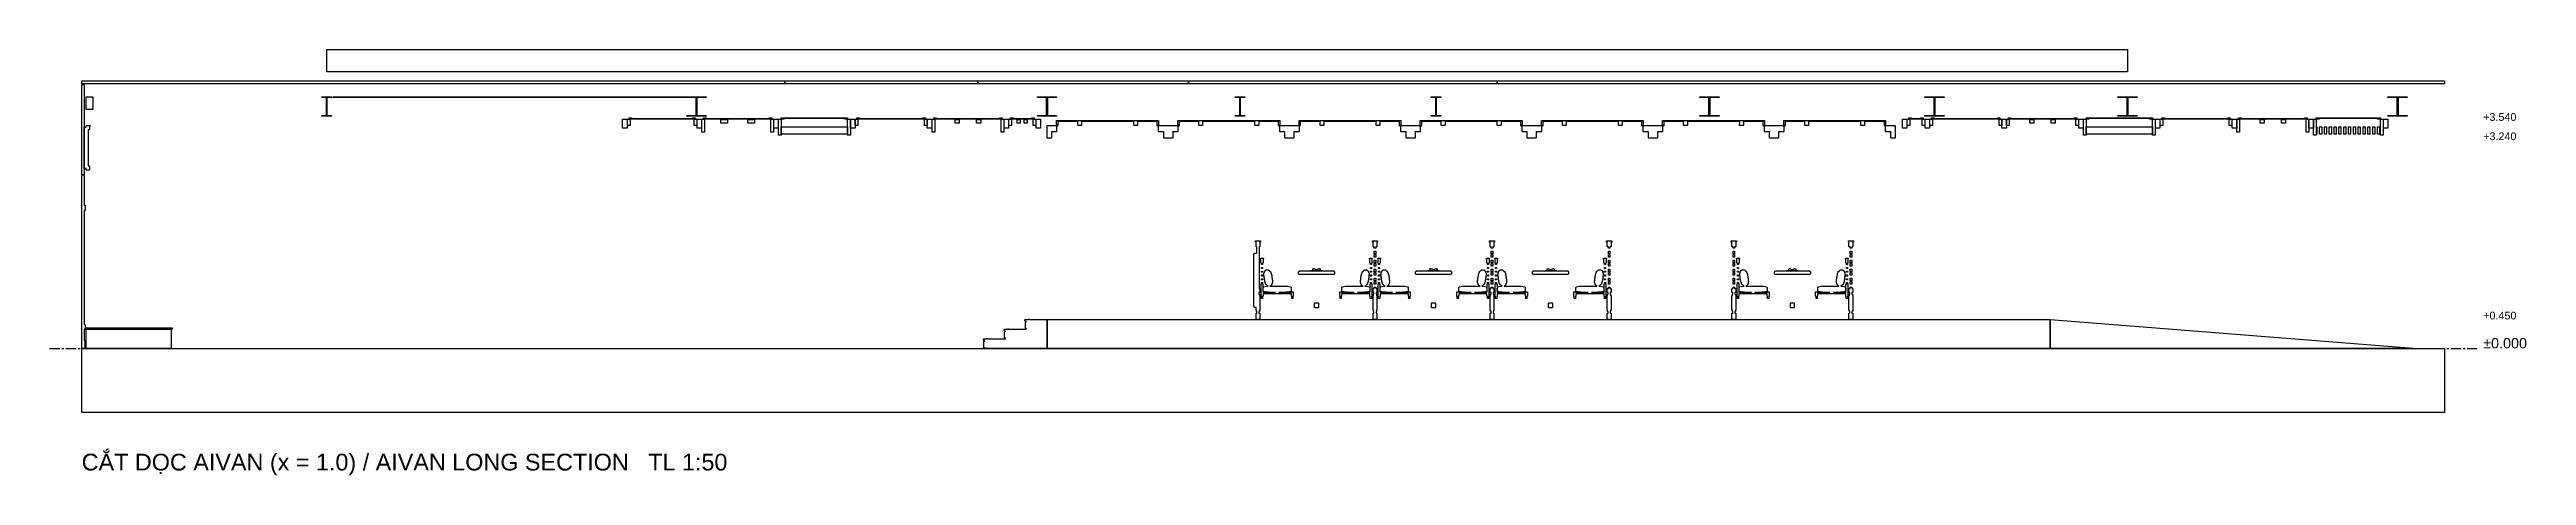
# Model space of a CAD drawing. Header units: millimetres. Extents: x -2320 to 44593, y -183000 to 30400.
# Drawn here: x -500 to 38013, y -126978 to -120350 of the extents above; entities that cross this region are included whole.
import ezdxf

# ---------------------------------------------------------------- set-up
doc = ezdxf.new("R2010")
doc.units = ezdxf.units.MM
doc.header["$LTSCALE"] = 50
doc.linetypes.add('CENTER', pattern=[5.08, 3.175, -0.635, 0.635, -0.635])
for name, color, linetype in [('A-BLDG', 8, 'Continuous'), ('A-DIMS', 1, 'Continuous'), ('A-SECT', 7, 'Continuous'), ('A-TEXT', 7, 'Continuous'), ('S-GRID', 8, 'CENTER')]:
    doc.layers.add(name, color=color, linetype=linetype)
doc.styles.add('VN', font='arial.ttf')

msp = doc.modelspace()

# ---------------------------------------------------------------- texts
at = {"layer": 'A-DIMS', "style": 'VN'}
for s, height, p in [('+3.540', 120, (37340.2, -121460)), ('+3.240', 120, (37340.2, -121760)), ('+0.450', 120, (37340.2, -124550)), ('±0.000', 160, (37340.2, -125000))]:
    msp.add_text(s, height=height, dxfattribs=at).set_placement(p)
at = {"layer": 'A-TEXT', "style": 'VN'}
msp.add_text('CẮT DỌC AIVAN (x = 1.0) / AIVAN LONG SECTION   TL 1:50', height=260, dxfattribs=at).set_placement((0, -126900))

# ---------------------------------------------------------------- linework, layer by layer
at = {"layer": 'A-BLDG'}
msp.add_lwpolyline([(31809.6, -120350), (31809.6, -120700), (3809.6, -120700), (3809.6, -120350)], close=True, dxfattribs=at)
at = {"layer": 'A-SECT'}
for points in [[(10931.6, -120835), (10931.6, -120885), (0, -120885), (0, -120835)], [(0, -122300), (0, -121090), (0, -120895), (36.1, -120895), (36.1, -121090), (36.1, -122300)], [(13931.6, -120835), (13931.6, -120885), (10931.6, -120885), (10931.6, -120835)], [(17209.6, -120835), (17209.6, -120885), (13931.6, -120885), (13931.6, -120835)], [(22009.6, -120835), (22009.6, -120885), (17209.6, -120885), (17209.6, -120835)], [(36740.2, -120835), (36740.2, -120885), (22009.6, -120885), (22009.6, -120835)], [(175.2, -121085), (175.2, -121285), (72.1, -121285), (72.1, -121085)], [(3806, -121095.7), (3734.6, -121095.7), (3734.6, -121085), (3884.6, -121085), (3884.6, -121095.7), (3813.1, -121095.7), (3813.1, -121374.3), (3884.6, -121374.3), (3884.6, -121385), (3734.6, -121385), (3734.6, -121374.3), (3806, -121374.3)], [(8534.6, -121097), (7609.6, -121097), (6684.6, -121097), (5759.6, -121097), (4834.6, -121097), (3909.6, -121097), (3909.6, -121085), (4834.6, -121085), (5759.6, -121085), (6684.6, -121085), (7609.6, -121085), (8534.6, -121085), (9459.6, -121085), (9459.6, -121097)], [(9552.5, -121095.7), (9409.6, -121095.7), (9409.6, -121085), (9709.6, -121085), (9709.6, -121095.7), (9566.7, -121095.7), (9566.7, -121374.3), (9709.6, -121374.3), (9709.6, -121385), (9409.6, -121385), (9409.6, -121374.3), (9552.5, -121374.3)], [(15002.5, -121095.7), (14859.6, -121095.7), (14859.6, -121085), (15159.6, -121085), (15159.6, -121095.7), (15016.7, -121095.7), (15016.7, -121374.3), (15159.6, -121374.3), (15159.6, -121385), (14859.6, -121385), (14859.6, -121374.3), (15002.5, -121374.3)], [(18006, -121095.7), (17934.6, -121095.7), (17934.6, -121085), (18084.6, -121085), (18084.6, -121095.7), (18013.2, -121095.7), (18013.2, -121374.3), (18084.6, -121374.3), (18084.6, -121385), (17934.6, -121385), (17934.6, -121374.3), (18006, -121374.3)], [(21056.1, -121095.7), (20984.6, -121095.7), (20984.6, -121085), (21134.6, -121085), (21134.6, -121095.7), (21063.1, -121095.7), (21063.1, -121374.3), (21134.6, -121374.3), (21134.6, -121385), (20984.6, -121385), (20984.6, -121374.3), (21056.1, -121374.3)], [(25302.5, -121095.7), (25159.6, -121095.7), (25159.6, -121085), (25459.6, -121085), (25459.6, -121095.7), (25316.7, -121095.7), (25316.7, -121374.3), (25459.6, -121374.3), (25459.6, -121385), (25159.6, -121385), (25159.6, -121374.3), (25302.5, -121374.3)], [(28802.5, -121095.7), (28659.6, -121095.7), (28659.6, -121085), (28959.6, -121085), (28959.6, -121095.7), (28816.7, -121095.7), (28816.7, -121374.3), (28959.6, -121374.3), (28959.6, -121385), (28659.6, -121385), (28659.6, -121374.3), (28802.5, -121374.3)], [(31802.5, -121095.7), (31659.6, -121095.7), (31659.6, -121085), (31959.6, -121085), (31959.6, -121095.7), (31816.7, -121095.7), (31816.7, -121374.3), (31959.6, -121374.3), (31959.6, -121385), (31659.6, -121385), (31659.6, -121374.3), (31802.5, -121374.3)], [(36002.5, -121095.7), (35859.6, -121095.7), (35859.6, -121085), (36159.6, -121085), (36159.6, -121095.7), (36016.7, -121095.7), (36016.7, -121374.3), (36159.6, -121374.3), (36159.6, -121385), (35859.6, -121385), (35859.6, -121374.3), (36002.5, -121374.3)], [(113.3, -122230), (74.2, -122230), (68, -122224), (68, -122200), (37.1, -122200), (37.1, -121560), (68, -121560), (68, -121536), (74.2, -121530), (113.3, -121530), (119.5, -121536), (119.5, -121532), (129.8, -121532), (129.8, -121542), (119.5, -121542), (119.5, -121594), (113.3, -121600), (98.9, -121600), (98.9, -122160), (113.3, -122160), (119.5, -122166), (119.5, -122224)], [(8409.6, -121575), (8409.6, -121435), (8444.6, -121435), (8479.6, -121435), (8479.6, -121575), (8444.6, -121575)], [(8484.6, -121435), (8526.6, -121435), (8526.6, -121535), (8484.6, -121535)], [(8511.6, -121411), (8551.6, -121411), (8551.6, -121423), (9498.1, -121423), (9498.1, -121411), (9538.1, -121411), (9538.1, -121423), (9508.1, -121423), (9508.1, -121435), (8541.6, -121435), (8541.6, -121423), (8511.6, -121423)], [(9523.1, -121535), (9523.1, -121435), (9565.1, -121435), (9565.1, -121535)], [(9638.1, -121435), (9638.1, -121575), (9568.1, -121575), (9568.1, -121435)], [(9641.1, -121435), (9683.1, -121435), (9683.1, -121635), (9641.1, -121635)], [(9668.1, -121411), (9708.1, -121411), (9708.1, -121423), (10691.6, -121423), (10691.6, -121411), (10731.6, -121411), (10731.6, -121423), (10701.6, -121423), (10701.6, -121435), (9698.1, -121435), (9698.1, -121423), (9668.1, -121423)], [(9937.1, -121437), (10041, -121437), (10041, -121495), (9937.1, -121495)], [(10358.6, -121437), (10462.5, -121437), (10462.5, -121495), (10358.6, -121495)], [(10716.6, -121435), (10758.6, -121435), (10758.6, -121635), (10716.6, -121635)], [(10831.6, -121435), (10831.6, -121575), (10761.6, -121575), (10761.6, -121435)], [(10834.6, -121685), (10834.6, -121435), (10876.6, -121435), (10876.6, -121685)], [(11910, -121413), (11910, -121423), (11905, -121423), (11905, -121435), (11865, -121435), (11865, -121423), (10921.6, -121423), (10921.6, -121435), (10881.6, -121435), (10881.6, -121423), (10876.6, -121423), (10876.6, -121413)], [(10877.6, -121665), (10877.6, -121555), (11909, -121555), (11909, -121665)], [(11910, -121685), (11910, -121435), (11952, -121435), (11952, -121685)], [(12025, -121435), (12025, -121575), (11955, -121575), (11955, -121435)], [(12028, -121435), (12070, -121435), (12070, -121535), (12028, -121535)], [(12055, -121411), (12095, -121411), (12095, -121423), (13078.5, -121423), (13078.5, -121411), (13118.5, -121411), (13118.5, -121423), (13088.5, -121423), (13088.5, -121435), (12085, -121435), (12085, -121423), (12055, -121423)], [(13103.5, -121535), (13103.5, -121435), (13145.5, -121435), (13145.5, -121535)], [(13218.5, -121435), (13218.5, -121575), (13148.5, -121575), (13148.5, -121435)], [(13221.5, -121635), (13221.5, -121435), (13263.5, -121435), (13263.5, -121635)], [(14272, -121411), (14312, -121411), (14312, -121423), (14282, -121423), (14282, -121435), (13278.5, -121435), (13278.5, -121423), (13248.5, -121423), (13248.5, -121411), (13288.5, -121411), (13288.5, -121423), (14272, -121423)], [(13582.3, -121495), (13582.3, -121437), (13645.4, -121437), (13645.4, -121495)], [(13915.1, -121437), (13978.2, -121437), (13978.2, -121495), (13915.1, -121495)], [(14297, -121635), (14297, -121435), (14339, -121435), (14339, -121635)], [(14412, -121435), (14412, -121575), (14342, -121575), (14342, -121435)], [(14415, -121535), (14415, -121435), (14457, -121435), (14457, -121535)], [(14442, -121411), (14482, -121411), (14482, -121423), (14767.6, -121423), (14767.6, -121411), (14807.6, -121411), (14807.6, -121423), (14777.6, -121423), (14777.6, -121435), (14472, -121435), (14472, -121423), (14442, -121423)], [(14547.6, -121437), (14594, -121437), (14594, -121495), (14547.6, -121495)], [(14655.6, -121495), (14655.6, -121437), (14702, -121437), (14702, -121495)], [(14792.6, -121435), (14834.6, -121435), (14834.6, -121535), (14792.6, -121535)], [(14909.6, -121435), (14909.6, -121575), (14839.6, -121575), (14839.6, -121435)], [(15015.6, -121530), (15073.6, -121530), (15079.6, -121536), (15079.6, -121534), (15083.6, -121530), (15155.6, -121530), (15159.6, -121534), (15159.6, -121532), (15174.6, -121532), (15174.6, -121542), (15159.6, -121542), (15159.6, -121626), (15155.6, -121630), (15083.6, -121630), (15079.6, -121626), (15079.6, -121724), (15073.6, -121730), (15015.6, -121730), (15009.6, -121724), (15009.6, -121536)], [(16723.9, -121470), (16411.9, -121470), (16416.6, -121474), (16416.6, -121526), (16411.9, -121530), (16362.9, -121530), (16358.2, -121526), (16358.2, -121474), (16362.9, -121470), (15540.6, -121470), (15545.3, -121474), (15545.3, -121526), (15540.6, -121530), (15491.6, -121530), (15486.9, -121526), (15486.9, -121474), (15491.6, -121470), (15179.6, -121470), (15179.6, -121530), (15159.6, -121530), (15159.6, -121470), (15159.6, -121455), (16743.9, -121455), (16743.9, -121470), (16743.9, -121530), (16723.9, -121530)], [(16819.9, -121630), (16747.9, -121630), (16743.9, -121626), (16743.9, -121542), (16728.9, -121542), (16728.9, -121532), (16743.9, -121532), (16743.9, -121534), (16747.9, -121530), (16819.9, -121530), (16823.9, -121534), (16823.9, -121536), (16829.9, -121530), (16957.9, -121530), (16963.9, -121536), (16963.9, -121534), (16967.9, -121530), (17039.9, -121530), (17043.9, -121534), (17043.9, -121532), (17058.9, -121532), (17058.9, -121542), (17043.9, -121542), (17043.9, -121626), (17039.9, -121630), (16967.9, -121630), (16963.9, -121626), (16963.9, -121724), (16957.9, -121730), (16829.9, -121730), (16823.9, -121724), (16823.9, -121626)], [(17043.9, -121470), (17043.9, -121455), (18628.2, -121455), (18628.2, -121470), (18628.2, -121530), (18608.2, -121530), (18608.2, -121470), (18296.2, -121470), (18300.8, -121474), (18300.8, -121526), (18296.2, -121530), (18247.2, -121530), (18242.5, -121526), (18242.5, -121474), (18247.2, -121470), (17424.9, -121470), (17429.5, -121474), (17429.5, -121526), (17424.9, -121530), (17375.9, -121530), (17371.2, -121526), (17371.2, -121474), (17375.9, -121470), (17063.9, -121470), (17063.9, -121530), (17043.9, -121530)], [(18704.2, -121630), (18632.2, -121630), (18628.2, -121626), (18628.2, -121542), (18613.2, -121542), (18613.2, -121532), (18628.2, -121532), (18628.2, -121534), (18632.2, -121530), (18704.2, -121530), (18708.2, -121534), (18708.2, -121536), (18714.2, -121530), (18842.2, -121530), (18848.2, -121536), (18848.2, -121534), (18852.2, -121530), (18924.2, -121530), (18928.2, -121534), (18928.2, -121532), (18943.2, -121532), (18943.2, -121542), (18928.2, -121542), (18928.2, -121626), (18924.2, -121630), (18852.2, -121630), (18848.2, -121626), (18848.2, -121724), (18842.2, -121730), (18714.2, -121730), (18708.2, -121724), (18708.2, -121626)], [(18928.2, -121530), (18928.2, -121470), (18928.2, -121455), (20512.5, -121455), (20512.5, -121470), (20512.5, -121530), (20492.5, -121530), (20492.5, -121470), (20180.5, -121470), (20185.1, -121474), (20185.1, -121526), (20180.5, -121530), (20131.5, -121530), (20126.8, -121526), (20126.8, -121474), (20131.5, -121470), (19309.2, -121470), (19313.8, -121474), (19313.8, -121526), (19309.2, -121530), (19260.2, -121530), (19255.5, -121526), (19255.5, -121474), (19260.2, -121470), (18948.2, -121470), (18948.2, -121530)], [(20516.5, -121630), (20512.5, -121626), (20512.5, -121542), (20497.5, -121542), (20497.5, -121532), (20512.5, -121532), (20512.5, -121534), (20516.5, -121530), (20588.5, -121530), (20592.5, -121534), (20592.5, -121536), (20598.5, -121530), (20726.5, -121530), (20732.5, -121536), (20732.5, -121534), (20736.5, -121530), (20808.5, -121530), (20812.5, -121534), (20812.5, -121532), (20827.5, -121532), (20827.5, -121542), (20812.5, -121542), (20812.5, -121626), (20808.5, -121630), (20736.5, -121630), (20732.5, -121626), (20732.5, -121724), (20726.5, -121730), (20598.5, -121730), (20592.5, -121724), (20592.5, -121626), (20588.5, -121630)], [(22011.1, -121474), (22015.7, -121470), (21193.5, -121470), (21198.1, -121474), (21198.1, -121526), (21193.5, -121530), (21144.5, -121530), (21139.8, -121526), (21139.8, -121474), (21144.5, -121470), (20832.5, -121470), (20832.5, -121530), (20812.5, -121530), (20812.5, -121470), (20812.5, -121455), (22396.7, -121455), (22396.7, -121470), (22396.7, -121530), (22376.7, -121530), (22376.7, -121470), (22064.7, -121470), (22069.4, -121474), (22069.4, -121526), (22064.7, -121530), (22015.7, -121530), (22011.1, -121526)], [(22400.7, -121630), (22396.7, -121626), (22396.7, -121542), (22381.7, -121542), (22381.7, -121532), (22396.7, -121532), (22396.7, -121534), (22400.7, -121530), (22472.7, -121530), (22476.7, -121534), (22476.7, -121536), (22482.7, -121530), (22610.7, -121530), (22616.7, -121536), (22616.7, -121534), (22620.7, -121530), (22692.7, -121530), (22696.7, -121534), (22696.7, -121532), (22711.7, -121532), (22711.7, -121542), (22696.7, -121542), (22696.7, -121626), (22692.7, -121630), (22620.7, -121630), (22616.7, -121626), (22616.7, -121724), (22610.7, -121730), (22482.7, -121730), (22476.7, -121724), (22476.7, -121626), (22472.7, -121630)], [(23953.7, -121526), (23949, -121530), (23900, -121530), (23895.4, -121526), (23895.4, -121474), (23900, -121470), (23077.7, -121470), (23082.4, -121474), (23082.4, -121526), (23077.7, -121530), (23028.7, -121530), (23024.1, -121526), (23024.1, -121474), (23028.7, -121470), (22716.7, -121470), (22716.7, -121530), (22696.7, -121530), (22696.7, -121470), (22696.7, -121455), (24281, -121455), (24281, -121470), (24281, -121530), (24261, -121530), (24261, -121470), (23949, -121470), (23953.7, -121474)], [(24357, -121630), (24285, -121630), (24281, -121626), (24281, -121542), (24266, -121542), (24266, -121532), (24281, -121532), (24281, -121534), (24285, -121530), (24357, -121530), (24361, -121534), (24361, -121536), (24367, -121530), (24495, -121530), (24501, -121536), (24501, -121534), (24505, -121530), (24577, -121530), (24581, -121534), (24581, -121532), (24596, -121532), (24596, -121542), (24581, -121542), (24581, -121626), (24577, -121630), (24505, -121630), (24501, -121626), (24501, -121724), (24495, -121730), (24367, -121730), (24361, -121724), (24361, -121626)], [(24581, -121455), (26165.3, -121455), (26165.3, -121470), (26165.3, -121530), (26145.3, -121530), (26145.3, -121470), (25833.3, -121470), (25838, -121474), (25838, -121526), (25833.3, -121530), (25784.3, -121530), (25779.6, -121526), (25779.7, -121474), (25784.3, -121470), (24962, -121470), (24966.7, -121474), (24966.7, -121526), (24962, -121530), (24913, -121530), (24908.4, -121526), (24908.4, -121474), (24913, -121470), (24601, -121470), (24601, -121530), (24581, -121530), (24581, -121470)], [(26241.3, -121630), (26169.3, -121630), (26165.3, -121626), (26165.3, -121542), (26150.3, -121542), (26150.3, -121532), (26165.3, -121532), (26165.3, -121534), (26169.3, -121530), (26241.3, -121530), (26245.3, -121534), (26245.3, -121536), (26251.3, -121530), (26379.3, -121530), (26385.3, -121536), (26385.3, -121534), (26389.3, -121530), (26461.3, -121530), (26465.3, -121534), (26465.3, -121532), (26480.3, -121532), (26480.3, -121542), (26465.3, -121542), (26465.3, -121626), (26461.3, -121630), (26389.3, -121630), (26385.3, -121626), (26385.3, -121724), (26379.3, -121730), (26251.3, -121730), (26245.3, -121724), (26245.3, -121626)], [(28049.6, -121470), (28049.6, -121530), (28029.6, -121530), (28029.6, -121470), (27717.6, -121470), (27722.3, -121474), (27722.3, -121526), (27717.6, -121530), (27668.6, -121530), (27663.9, -121526), (27663.9, -121474), (27668.6, -121470), (26846.3, -121470), (26851, -121474), (26851, -121526), (26846.3, -121530), (26797.3, -121530), (26792.6, -121526), (26792.6, -121474), (26797.3, -121470), (26485.3, -121470), (26485.3, -121530), (26465.3, -121530), (26465.3, -121470), (26465.3, -121455), (28049.6, -121455)], [(28135.6, -121730), (28129.6, -121724), (28129.6, -121626), (28125.6, -121630), (28053.6, -121630), (28049.6, -121626), (28049.6, -121542), (28034.6, -121542), (28034.6, -121532), (28049.6, -121532), (28049.6, -121534), (28053.6, -121530), (28125.6, -121530), (28129.6, -121534), (28129.6, -121536), (28135.6, -121530), (28193.6, -121530), (28199.6, -121536), (28199.6, -121724), (28193.6, -121730)], [(28379.6, -121435), (28379.6, -121575), (28309.6, -121575), (28309.6, -121435)], [(28384.6, -121435), (28426.6, -121435), (28426.6, -121535), (28384.6, -121535)], [(28411.6, -121411), (28451.6, -121411), (28451.6, -121423), (28593.7, -121423), (28593.7, -121411), (28633.7, -121411), (28633.7, -121423), (28603.7, -121423), (28603.7, -121435), (28441.6, -121435), (28441.6, -121423), (28411.6, -121423)], [(28618.7, -121435), (28660.7, -121435), (28660.7, -121535), (28618.7, -121535)], [(28733.7, -121435), (28733.7, -121575), (28663.7, -121575), (28663.7, -121435)], [(28736.7, -121435), (28778.7, -121435), (28778.7, -121535), (28736.7, -121535)], [(28763.7, -121411), (28803.7, -121411), (28803.7, -121423), (29787.2, -121423), (29787.2, -121411), (29827.2, -121411), (29827.2, -121423), (29797.2, -121423), (29797.2, -121435), (28793.7, -121435), (28793.7, -121423), (28763.7, -121423)], [(29812.2, -121435), (29854.2, -121435), (29854.2, -121535), (29812.2, -121535)], [(29927.2, -121435), (29927.2, -121575), (29857.2, -121575), (29857.2, -121435)], [(29930.2, -121535), (29930.2, -121435), (29972.2, -121435), (29972.2, -121535)], [(29957.2, -121411), (29997.2, -121411), (29997.2, -121423), (30980.7, -121423), (30980.7, -121411), (31020.7, -121411), (31020.7, -121423), (30990.7, -121423), (30990.7, -121435), (29987.2, -121435), (29987.2, -121423), (29957.2, -121423)], [(30291, -121495), (30291, -121437), (30354.1, -121437), (30354.1, -121495)], [(30623.8, -121437), (30686.9, -121437), (30686.9, -121495), (30623.8, -121495)], [(31005.7, -121535), (31005.7, -121435), (31047.7, -121435), (31047.7, -121535)], [(31120.7, -121435), (31120.7, -121575), (31050.7, -121575), (31050.7, -121435)], [(31123.7, -121435), (31165.7, -121435), (31165.7, -121685), (31123.7, -121685)], [(32199.2, -121423), (32194.2, -121423), (32194.2, -121435), (32154.2, -121435), (32154.2, -121423), (31210.7, -121423), (31210.7, -121435), (31170.7, -121435), (31170.7, -121423), (31165.7, -121423), (31165.7, -121413), (32199.2, -121413)], [(31166.7, -121665), (31166.7, -121555), (32198.2, -121555), (32198.2, -121665)], [(32199.2, -121685), (32199.2, -121435), (32241.2, -121435), (32241.2, -121685)], [(32314.2, -121435), (32314.2, -121575), (32244.2, -121575), (32244.2, -121435)], [(32317.2, -121435), (32359.2, -121435), (32359.2, -121535), (32317.2, -121535)], [(32344.2, -121411), (32384.2, -121411), (32384.2, -121423), (33367.6, -121423), (33367.6, -121411), (33407.6, -121411), (33407.6, -121423), (33377.6, -121423), (33377.6, -121435), (32374.2, -121435), (32374.2, -121423), (32344.2, -121423)], [(33392.6, -121435), (33434.6, -121435), (33434.6, -121535), (33392.6, -121535)], [(33507.6, -121435), (33507.6, -121575), (33437.6, -121575), (33437.6, -121435)], [(33510.6, -121435), (33552.6, -121435), (33552.6, -121635), (33510.6, -121635)], [(33537.6, -121423), (33537.6, -121411), (33577.6, -121411), (33577.6, -121423), (34561.1, -121423), (34561.1, -121411), (34601.1, -121411), (34601.1, -121423), (34571.1, -121423), (34571.1, -121435), (33567.6, -121435), (33567.6, -121423)], [(33871.4, -121437), (33934.6, -121437), (33934.6, -121495), (33871.4, -121495)], [(34204.2, -121437), (34267.4, -121437), (34267.4, -121495), (34204.2, -121495)], [(34586.1, -121635), (34586.1, -121435), (34628.1, -121435), (34628.1, -121635)], [(34701.1, -121435), (34701.1, -121575), (34631.1, -121575), (34631.1, -121435)], [(34704.1, -121435), (34746.1, -121435), (34746.1, -121685), (34704.1, -121685)], [(35742.6, -121423), (35737.6, -121423), (35737.6, -121435), (35697.6, -121435), (35697.6, -121423), (34791.1, -121423), (34791.1, -121435), (34751.1, -121435), (34751.1, -121423), (34746.1, -121423), (34746.1, -121413), (35742.6, -121413)], [(34747.1, -121555), (34754.6, -121555), (34754.6, -121665), (34747.1, -121665)], [(34797.6, -121555), (34829.6, -121555), (34829.6, -121665), (34797.6, -121665)], [(34872.6, -121555), (34904.6, -121555), (34904.6, -121665), (34872.6, -121665)], [(34947.6, -121665), (34947.6, -121555), (34979.6, -121555), (34979.6, -121665)], [(35022.6, -121555), (35054.6, -121555), (35054.6, -121665), (35022.6, -121665)], [(35097.6, -121555), (35129.6, -121555), (35129.6, -121665), (35097.6, -121665)], [(35172.6, -121665), (35172.6, -121555), (35204.6, -121555), (35204.6, -121665)], [(35247.6, -121555), (35279.6, -121555), (35279.6, -121665), (35247.6, -121665)], [(35322.6, -121665), (35322.6, -121555), (35354.6, -121555), (35354.6, -121665)], [(35397.6, -121555), (35429.6, -121555), (35429.6, -121665), (35397.6, -121665)], [(35472.6, -121665), (35472.6, -121555), (35504.6, -121555), (35504.6, -121665)], [(35547.6, -121555), (35579.6, -121555), (35579.6, -121665), (35547.6, -121665)], [(35622.6, -121665), (35622.6, -121555), (35654.6, -121555), (35654.6, -121665)], [(35697.6, -121665), (35697.6, -121555), (35729.6, -121555), (35729.6, -121665)], [(35742.6, -121435), (35784.6, -121435), (35784.6, -121685), (35742.6, -121685)], [(35789.6, -121435), (35824.6, -121435), (35859.6, -121435), (35859.6, -121575), (35824.6, -121575), (35789.6, -121575)], [(48.4, -125000), (36.1, -125000), (0, -125000), (0, -124880), (0, -122317.5), (1.4, -122310.8), (5.3, -122305.1), (11.1, -122301.3), (18, -122300), (24.9, -122301.3), (30.8, -122305.1), (34.7, -122310.8), (36.1, -122317.5), (36.1, -122772.3), (46.4, -122773.8), (51.5, -122774.5), (51.5, -122779.1), (51.5, -122857.5), (36.1, -122855.2), (36.1, -124630), (51.5, -124630), (51.5, -124672.5), (51.5, -124700), (36.1, -124700), (36.1, -124880), (48.4, -124880)], [(18265.6, -124425), (18265.6, -124405), (18259.6, -124405), (18259.6, -124362), (18233.6, -124362), (18229.6, -124358), (18229.6, -124350), (18227.6, -124350), (18227.6, -123530), (18229.6, -123530), (18229.6, -123522), (18233.6, -123518), (18265.6, -123518), (18269.6, -123522), (18269.6, -123420), (18263.6, -123420), (18259.6, -123416), (18259.6, -123354), (18263.6, -123350), (18252.6, -123350), (18249.6, -123347), (18249.6, -123328), (18252.6, -123325), (18326.6, -123325), (18329.6, -123328), (18329.6, -123347), (18326.6, -123350), (18315.6, -123350), (18319.6, -123354), (18319.6, -123416), (18315.6, -123420), (18309.6, -123420), (18309.6, -124070), (18315.6, -124070), (18319.6, -124074), (18319.6, -124126), (18315.6, -124130), (18305.6, -124130), (18305.6, -124155), (18313.6, -124155), (18313.6, -124175), (18319.6, -124175), (18319.6, -124296.9), (18319.6, -124405), (18313.6, -124405), (18313.6, -124425), (18305.6, -124425), (18305.6, -124450), (18315.6, -124450), (18319.6, -124454), (18319.6, -124546), (18315.6, -124550), (18263.6, -124550), (18259.6, -124546), (18259.6, -124454), (18263.6, -124450), (18273.6, -124450), (18273.6, -124425)], [(18344.6, -123697.4), (18344.6, -123697.3), (18344.6, -123692.6), (18344.6, -123675), (18340.6, -123675), (18336.6, -123671), (18336.6, -123614), (18340.6, -123610), (18336.6, -123610), (18332.6, -123606), (18332.6, -123599), (18336.6, -123595), (18370.6, -123595), (18374.6, -123599), (18374.6, -123606), (18370.6, -123610), (18366.6, -123610), (18370.6, -123614), (18370.6, -123671), (18366.6, -123675), (18360.6, -123675), (18360.6, -123692.6), (18360.6, -123697.3), (18360.6, -123697.4), (18360.6, -123697.6), (18344.6, -123697.6)], [(20038.6, -123697.4), (20038.6, -123697.3), (20038.6, -123675), (20032.6, -123675), (20028.6, -123671), (20028.6, -123614), (20032.6, -123610), (20028.6, -123610), (20024.6, -123606), (20024.6, -123599), (20028.6, -123595), (20062.6, -123595), (20066.6, -123599), (20066.6, -123606), (20062.6, -123610), (20058.6, -123610), (20062.6, -123614), (20062.6, -123671), (20058.6, -123675), (20054.6, -123675), (20054.6, -123697.3), (20054.6, -123697.4), (20054.6, -123697.6), (20038.6, -123697.6)], [(20121.6, -123441.2), (20097.6, -123441.2), (20097.6, -123427.1), (20097.6, -123420), (20083.6, -123420), (20079.6, -123416), (20079.6, -123354), (20083.6, -123350), (20072.6, -123350), (20069.6, -123347), (20069.6, -123328), (20072.6, -123325), (20146.6, -123325), (20149.6, -123328), (20149.6, -123347), (20146.6, -123350), (20135.6, -123350), (20139.6, -123354), (20139.6, -123416), (20135.6, -123420), (20121.6, -123420), (20121.6, -123427.1)], [(20121.6, -123531.2), (20097.6, -123531.2), (20097.6, -123525.4), (20097.6, -123488.8), (20121.6, -123488.8), (20121.6, -123525.4)], [(20097.6, -123538.8), (20121.6, -123538.8), (20121.6, -123566.1), (20121.6, -123581.2), (20097.6, -123581.2), (20097.6, -123566.1)], [(20164.6, -123697.4), (20164.6, -123697.3), (20164.6, -123692.6), (20164.6, -123675), (20160.6, -123675), (20156.6, -123671), (20156.6, -123614), (20160.6, -123610), (20156.6, -123610), (20152.6, -123606), (20152.6, -123599), (20156.6, -123595), (20190.6, -123595), (20194.6, -123599), (20194.6, -123606), (20190.6, -123610), (20186.6, -123610), (20190.6, -123614), (20190.6, -123671), (20186.6, -123675), (20180.6, -123675), (20180.6, -123692.6), (20180.6, -123697.3), (20180.6, -123697.4), (20180.6, -123697.6), (20164.6, -123697.6)], [(21858.6, -123697.4), (21858.6, -123697.3), (21858.6, -123675), (21852.6, -123675), (21848.6, -123671), (21848.6, -123614), (21852.6, -123610), (21848.6, -123610), (21844.6, -123606), (21844.6, -123599), (21848.6, -123595), (21882.6, -123595), (21886.6, -123599), (21886.6, -123606), (21882.6, -123610), (21878.6, -123610), (21882.6, -123614), (21882.6, -123671), (21878.6, -123675), (21874.6, -123675), (21874.6, -123697.3), (21874.6, -123697.4), (21874.6, -123697.6), (21858.6, -123697.6)], [(21941.6, -123441.2), (21917.6, -123441.2), (21917.6, -123427.1), (21917.6, -123420), (21903.6, -123420), (21899.6, -123416), (21899.6, -123354), (21903.6, -123350), (21892.6, -123350), (21889.6, -123347), (21889.6, -123328), (21892.6, -123325), (21966.6, -123325), (21969.6, -123328), (21969.6, -123347), (21966.6, -123350), (21955.6, -123350), (21959.6, -123354), (21959.6, -123416), (21955.6, -123420), (21941.6, -123420), (21941.6, -123427.1)], [(21941.6, -123531.2), (21917.6, -123531.2), (21917.6, -123525.4), (21917.6, -123488.8), (21941.6, -123488.8), (21941.6, -123525.4)], [(21917.6, -123538.8), (21941.6, -123538.8), (21941.6, -123566.1), (21941.6, -123581.2), (21917.6, -123581.2), (21917.6, -123566.1)], [(21984.6, -123697.4), (21984.6, -123697.3), (21984.6, -123692.6), (21984.6, -123675), (21980.6, -123675), (21976.6, -123671), (21976.6, -123614), (21980.6, -123610), (21976.6, -123610), (21972.6, -123606), (21972.6, -123599), (21976.6, -123595), (22010.6, -123595), (22014.6, -123599), (22014.6, -123606), (22010.6, -123610), (22006.6, -123610), (22010.6, -123614), (22010.6, -123671), (22006.6, -123675), (22000.6, -123675), (22000.6, -123692.6), (22000.6, -123697.3), (22000.6, -123697.4), (22000.6, -123697.6), (21984.6, -123697.6)], [(23678.6, -123697.4), (23678.6, -123697.3), (23678.6, -123675), (23672.6, -123675), (23668.6, -123671), (23668.6, -123614), (23672.6, -123610), (23668.6, -123610), (23664.6, -123606), (23664.6, -123599), (23668.6, -123595), (23702.6, -123595), (23706.6, -123599), (23706.6, -123606), (23702.6, -123610), (23698.6, -123610), (23702.6, -123614), (23702.6, -123671), (23698.6, -123675), (23694.6, -123675), (23694.6, -123697.3), (23694.6, -123697.4), (23694.6, -123697.6), (23678.6, -123697.6)], [(23761.6, -123441.2), (23737.6, -123441.2), (23737.6, -123427.1), (23737.6, -123420), (23723.6, -123420), (23719.6, -123416), (23719.6, -123354), (23723.6, -123350), (23712.6, -123350), (23709.6, -123347), (23709.6, -123328), (23712.6, -123325), (23786.6, -123325), (23789.6, -123328), (23789.6, -123347), (23786.6, -123350), (23775.6, -123350), (23779.6, -123354), (23779.6, -123416), (23775.6, -123420), (23761.6, -123420), (23761.6, -123427.1)], [(23761.6, -123531.2), (23737.6, -123531.2), (23737.6, -123525.4), (23737.6, -123488.8), (23761.6, -123488.8), (23761.6, -123525.4)], [(23737.6, -123538.8), (23761.6, -123538.8), (23761.6, -123566.1), (23761.6, -123581.2), (23737.6, -123581.2), (23737.6, -123566.1)], [(25701.6, -123441.2), (25677.6, -123441.2), (25677.6, -123427.1), (25677.6, -123420), (25663.6, -123420), (25659.6, -123416), (25659.6, -123354), (25663.6, -123350), (25652.6, -123350), (25649.6, -123347), (25649.6, -123328), (25652.6, -123325), (25726.6, -123325), (25729.6, -123328), (25729.6, -123347), (25726.6, -123350), (25715.6, -123350), (25719.6, -123354), (25719.6, -123416), (25715.6, -123420), (25701.6, -123420), (25701.6, -123427.1)], [(25701.6, -123531.2), (25677.6, -123531.2), (25677.6, -123525.4), (25677.6, -123488.8), (25701.6, -123488.8), (25701.6, -123525.4)], [(25677.6, -123538.8), (25701.6, -123538.8), (25701.6, -123566.1), (25701.6, -123581.2), (25677.6, -123581.2), (25677.6, -123566.1)], [(25744.6, -123697.4), (25744.6, -123697.3), (25744.6, -123692.6), (25744.6, -123675), (25740.6, -123675), (25736.6, -123671), (25736.6, -123614), (25740.6, -123610), (25736.6, -123610), (25732.6, -123606), (25732.6, -123599), (25736.6, -123595), (25770.6, -123595), (25774.6, -123599), (25774.6, -123606), (25770.6, -123610), (25766.6, -123610), (25770.6, -123614), (25770.6, -123671), (25766.6, -123675), (25760.6, -123675), (25760.6, -123692.6), (25760.6, -123697.3), (25760.6, -123697.4), (25760.6, -123697.6), (25744.6, -123697.6)], [(27438.6, -123697.4), (27438.6, -123697.3), (27438.6, -123675), (27432.6, -123675), (27428.6, -123671), (27428.6, -123614), (27432.6, -123610), (27428.6, -123610), (27424.6, -123606), (27424.6, -123599), (27428.6, -123595), (27462.6, -123595), (27466.6, -123599), (27466.6, -123606), (27462.6, -123610), (27458.6, -123610), (27462.6, -123614), (27462.6, -123671), (27458.6, -123675), (27454.6, -123675), (27454.6, -123697.3), (27454.6, -123697.4), (27454.6, -123697.6), (27438.6, -123697.6)], [(27479.6, -123354), (27483.6, -123350), (27472.6, -123350), (27469.6, -123347), (27469.6, -123328), (27472.6, -123325), (27546.6, -123325), (27549.6, -123328), (27549.6, -123347), (27546.6, -123350), (27535.6, -123350), (27539.6, -123354), (27539.6, -123416), (27535.6, -123420), (27521.6, -123420), (27521.6, -123427.1), (27521.6, -123441.2), (27497.6, -123441.2), (27497.6, -123427.1), (27497.6, -123420), (27483.6, -123420), (27479.6, -123416)], [(27521.6, -123531.2), (27497.6, -123531.2), (27497.6, -123525.4), (27497.6, -123488.8), (27521.6, -123488.8), (27521.6, -123525.4)], [(27497.6, -123538.8), (27521.6, -123538.8), (27521.6, -123566.1), (27521.6, -123581.2), (27497.6, -123581.2), (27497.6, -123566.1)], [(18338.6, -124187), (18338.6, -124123), (18341.6, -124120), (18338.6, -124117), (18338.6, -124003), (18341.6, -124000), (18344.6, -124000), (18344.6, -123977.7), (18344.6, -123977.6), (18344.6, -123977.4), (18360.6, -123977.4), (18360.6, -123977.6), (18360.6, -123977.7), (18360.6, -124000), (18363.6, -124000), (18366.6, -124003), (18366.6, -124117), (18363.6, -124120), (18365.6, -124120), (18368.6, -124123), (18368.6, -124130), (18561.7, -124130), (18534.9, -124129.9), (18508, -124129.7), (18481.1, -124129.2), (18454.2, -124128.2), (18427.4, -124125.9), (18401.6, -124122.3), (18382.3, -124117.7), (18374, -124113), (18372.3, -124108.3), (18371.8, -124103.6), (18371.4, -124098.9), (18371.1, -124094.2), (18370.8, -124089.4), (18370.7, -124084.7), (18370.7, -124080.6), (18370.2, -124078.8), (18370.7, -124078.3), (18370.7, -124075.3), (18370.8, -124070.6), (18371.1, -124065.8), (18371.4, -124061.1), (18371.8, -124056.4), (18372.3, -124051.7), (18374, -124047), (18382.3, -124042.3), (18401.6, -124037.7), (18427.4, -124034.1), (18447, -124032.4), (18445.9, -124032.1), (18439, -124027.9), (18427.4, -124018.2), (18415, -124004.9), (18406.3, -123990.4), (18400.8, -123975.4), (18397.1, -123960.2), (18394.3, -123944.8), (18392, -123929.4), (18389.7, -123913.9), (18387.3, -123898.5), (18385, -123883), (18383.1, -123867.5), (18382.1, -123851.8), (18382.9, -123835.9), (18386.9, -123819.5), (18394.8, -123803.1), (18403.1, -123790.4), (18408.4, -123784.3), (18411.6, -123782.4), (18414.5, -123781.2), (18417.4, -123780.2), (18420.4, -123779.2), (18423.3, -123778.5), (18426.3, -123777.8), (18428.9, -123777.4), (18430.4, -123776.7), (18430.9, -123777.1), (18432.3, -123776.9), (18435.3, -123776.6), (18438.4, -123776.5), (18441.5, -123776.5), (18444.6, -123776.7), (18447.7, -123776.9), (18451.3, -123777.9), (18458.2, -123782.1), (18469.8, -123791.8), (18482.2, -123805.1), (18490.9, -123819.6), (18496.4, -123834.6), (18500.1, -123849.8), (18502.9, -123865.2), (18505.2, -123880.6), (18507.5, -123896.1), (18509.9, -123911.5), (18512.2, -123927), (18514.1, -123942.5), (18515.1, -123958.2), (18514.3, -123974.1), (18510.3, -123990.5), (18502.3, -124006.9), (18494.1, -124019.6), (18488.8, -124025.7), (18485.6, -124027.6), (18482.7, -124028.8), (18479.8, -124029.8), (18476.8, -124030.8), (18476, -124031), (18481.1, -124030.8), (18508, -124030.3), (18534.9, -124030.1), (18561.7, -124030), (18588.6, -124030), (18615.5, -124030), (18642.3, -124030.1), (18669.2, -124030.3), (18696.1, -124030.8), (18723, -124031.8), (18749.8, -124034.1), (18775.6, -124037.7), (18794.9, -124042.3), (18803.2, -124047), (18804.9, -124051.7), (18805.4, -124056.4), (18805.8, -124061.1), (18806.1, -124065.8), (18806.4, -124070.6), (18806.5, -124075.3), (18806.5, -124079.4), (18807, -124081.2), (18806.5, -124081.7), (18806.5, -124084.7), (18806.4, -124089.4), (18806.1, -124094.2), (18805.8, -124098.9), (18805.4, -124103.6), (18804.9, -124108.3), (18803.2, -124113), (18794.9, -124117.7), (18775.6, -124122.3), (18749.8, -124125.9), (18723, -124128.2), (18696.1, -124129.2), (18669.2, -124129.7), (18642.3, -124129.9), (18615.5, -124130), (18808.6, -124130), (18808.6, -124123), (18811.6, -124120), (18835.6, -124120), (18838.6, -124123), (18838.6, -124187), (18835.6, -124190), (18832.6, -124190), (18832.6, -124226.3), (18814.6, -124226.3), (18814.6, -124190), (18811.6, -124190), (18808.6, -124187), (18808.6, -124150), (18368.6, -124150), (18368.6, -124187), (18365.6, -124190), (18362.6, -124190), (18362.6, -124226.3), (18344.6, -124226.3), (18344.6, -124190), (18341.6, -124190)], [(18344.6, -123756.6), (18344.6, -123740.2), (18344.6, -123740), (18344.6, -123739.8), (18360.6, -123739.8), (18360.6, -123740), (18360.6, -123740.2), (18360.6, -123756.6), (18360.6, -123756.8), (18360.6, -123757), (18344.6, -123757), (18344.6, -123756.8)], [(18344.6, -123816), (18344.6, -123799.6), (18344.6, -123799.4), (18344.6, -123799.2), (18360.6, -123799.2), (18360.6, -123799.4), (18360.6, -123799.6), (18360.6, -123816), (18360.6, -123816.2), (18360.6, -123816.4), (18344.6, -123816.4), (18344.6, -123816.2)], [(18344.6, -123875.4), (18344.6, -123859), (18344.6, -123858.8), (18344.6, -123858.6), (18360.6, -123858.6), (18360.6, -123858.8), (18360.6, -123859), (18360.6, -123875.4), (18360.6, -123875.6), (18360.6, -123875.8), (18344.6, -123875.8), (18344.6, -123875.6)], [(18344.6, -123935), (18344.6, -123934.8), (18344.6, -123918.4), (18344.6, -123918.2), (18344.6, -123918), (18360.6, -123918), (18360.6, -123918.2), (18360.6, -123918.4), (18360.6, -123934.8), (18360.6, -123935), (18360.6, -123935.2), (18344.6, -123935.2)], [(19479.6, -123842), (19471.6, -123850), (18927.6, -123850), (18919.6, -123842), (18919.6, -123808), (18927.6, -123800), (18933.6, -123800), (18929.6, -123796), (18933.6, -123792), (19465.6, -123792), (19469.6, -123796), (19465.6, -123800), (19471.6, -123800), (19479.6, -123808)], [(19289.7, -123792), (19109.5, -123792), (19109.5, -123789), (19147.5, -123789), (19144, -123771), (19151.1, -123755), (19158.1, -123757.9), (19171.9, -123762.8), (19172.7, -123763), (19179.6, -123775), (19181.1, -123775.1), (19188.1, -123775.3), (19194.1, -123775.4), (19199.6, -123775.4), (19205.1, -123775.4), (19211.1, -123775.3), (19218.1, -123775.1), (19219.6, -123775), (19226.5, -123763), (19227.3, -123762.8), (19241.1, -123757.9), (19248.1, -123755), (19255.2, -123771), (19251.7, -123789), (19289.7, -123789)], [(19563.6, -124120), (19587.6, -124120), (19590.6, -124123), (19590.6, -124130), (19783.7, -124130), (19756.9, -124129.9), (19730, -124129.7), (19703.1, -124129.2), (19676.2, -124128.2), (19649.4, -124125.9), (19623.6, -124122.3), (19604.3, -124117.7), (19596, -124113), (19594.3, -124108.3), (19593.8, -124103.6), (19593.4, -124098.9), (19593.1, -124094.2), (19592.8, -124089.4), (19592.7, -124084.7), (19592.7, -124081.7), (19592.2, -124081.2), (19592.7, -124079.4), (19592.7, -124075.3), (19592.8, -124070.6), (19593.1, -124065.8), (19593.4, -124061.1), (19593.8, -124056.4), (19594.3, -124051.7), (19596, -124047), (19604.3, -124042.3), (19623.6, -124037.7), (19649.4, -124034.1), (19676.2, -124031.8), (19703.1, -124030.8), (19730, -124030.3), (19756.9, -124030.1), (19783.7, -124030), (19810.6, -124030), (19837.5, -124030), (19864.3, -124030.1), (19891.2, -124030.3), (19918.1, -124030.8), (19923.2, -124031), (19922.4, -124030.8), (19919.4, -124029.8), (19916.5, -124028.8), (19913.6, -124027.6), (19910.4, -124025.7), (19905.1, -124019.6), (19896.9, -124006.9), (19888.9, -123990.5), (19884.9, -123974.1), (19884.1, -123958.2), (19885.1, -123942.5), (19887, -123927), (19889.3, -123911.5), (19891.7, -123896.1), (19894, -123880.6), (19896.3, -123865.2), (19899.1, -123849.8), (19902.8, -123834.6), (19908.3, -123819.6), (19917, -123805.1), (19929.4, -123791.8), (19941, -123782.1), (19947.9, -123777.9), (19951.5, -123776.9), (19954.6, -123776.7), (19957.7, -123776.5), (19960.8, -123776.5), (19963.9, -123776.6), (19966.9, -123776.9), (19968.3, -123777.1), (19968.8, -123776.7), (19970.3, -123777.4), (19972.9, -123777.8), (19975.9, -123778.5), (19978.8, -123779.2), (19981.8, -123780.2), (19984.7, -123781.2), (19987.6, -123782.4), (19990.8, -123784.3), (19996.1, -123790.4), (20004.4, -123803.1), (20012.3, -123819.5), (20016.3, -123835.9), (20017.1, -123851.8), (20016.1, -123867.5), (20014.2, -123883), (20011.9, -123898.5), (20009.5, -123913.9), (20007.2, -123929.4), (20004.9, -123944.8), (20002.1, -123960.2), (19998.4, -123975.4), (19992.9, -123990.4), (19984.2, -124004.9), (19971.8, -124018.2), (19960.2, -124027.9), (19953.3, -124032.1), (19952.2, -124032.4), (19971.8, -124034.1), (19997.6, -124037.7), (20016.9, -124042.3), (20025.2, -124047), (20026.9, -124051.7), (20027.4, -124056.4), (20027.8, -124061.1), (20028.1, -124065.8), (20028.4, -124070.6), (20028.5, -124075.3), (20028.5, -124078.3), (20029, -124078.8), (20028.5, -124080.6), (20028.5, -124084.7), (20028.4, -124089.4), (20028.1, -124094.2), (20027.8, -124098.9), (20027.4, -124103.6), (20026.9, -124108.3), (20025.2, -124113), (20016.9, -124117.7), (19997.6, -124122.3), (19971.8, -124125.9), (19945, -124128.2), (19918.1, -124129.2), (19891.2, -124129.7), (19864.3, -124129.9), (19837.5, -124130), (20030.6, -124130), (20030.6, -124123), (20033.6, -124120), (20035.6, -124120), (20032.6, -124117), (20032.6, -124003), (20035.6, -124000), (20038.6, -124000), (20038.6, -123982.4), (20038.6, -123977.7), (20038.6, -123977.6), (20038.6, -123977.4), (20054.6, -123977.4), (20054.6, -123977.6), (20054.6, -123977.7), (20054.6, -123982.4), (20054.6, -124000), (20057.6, -124000), (20060.6, -124003), (20060.6, -124117), (20057.6, -124120), (20060.6, -124123), (20060.6, -124187), (20057.6, -124190), (20054.6, -124190), (20054.6, -124226.3), (20036.6, -124226.3), (20036.6, -124190), (20033.6, -124190), (20030.6, -124187), (20030.6, -124150), (19590.6, -124150), (19590.6, -124187), (19587.6, -124190), (19584.6, -124190), (19584.6, -124226.3), (19566.6, -124226.3), (19566.6, -124190), (19563.6, -124190), (19560.6, -124187), (19560.6, -124123)], [(20054.6, -123740.2), (20054.6, -123756.6), (20054.6, -123756.8), (20054.6, -123757), (20038.6, -123757), (20038.6, -123756.8), (20038.6, -123756.6), (20038.6, -123740.2), (20038.6, -123740), (20038.6, -123739.8), (20054.6, -123739.8), (20054.6, -123740)], [(20054.6, -123799.6), (20054.6, -123816), (20054.6, -123816.2), (20054.6, -123816.4), (20038.6, -123816.4), (20038.6, -123816.2), (20038.6, -123816), (20038.6, -123799.6), (20038.6, -123799.4), (20038.6, -123799.2), (20054.6, -123799.2), (20054.6, -123799.4)], [(20054.6, -123859), (20054.6, -123875.4), (20054.6, -123875.6), (20054.6, -123875.8), (20038.6, -123875.8), (20038.6, -123875.6), (20038.6, -123875.4), (20038.6, -123859), (20038.6, -123858.8), (20038.6, -123858.6), (20054.6, -123858.6), (20054.6, -123858.8)], [(20054.6, -123918.2), (20054.6, -123918.4), (20054.6, -123934.8), (20054.6, -123935), (20054.6, -123935.2), (20038.6, -123935.2), (20038.6, -123935), (20038.6, -123934.8), (20038.6, -123918.4), (20038.6, -123918.2), (20038.6, -123918), (20054.6, -123918)], [(20097.6, -123665.4), (20097.6, -123628.8), (20121.6, -123628.8), (20121.6, -123665.4), (20121.6, -123671.2), (20097.6, -123671.2)], [(20121.6, -123684.6), (20121.6, -123721.2), (20097.6, -123721.2), (20097.6, -123684.6), (20097.6, -123678.8), (20121.6, -123678.8)], [(20121.6, -123811.2), (20097.6, -123811.2), (20097.6, -123805.4), (20097.6, -123768.8), (20121.6, -123768.8), (20121.6, -123805.4)], [(20097.6, -123818.8), (20121.6, -123818.8), (20121.6, -123846.1), (20121.6, -123861.2), (20097.6, -123861.2), (20097.6, -123846.1)], [(20097.6, -123945.4), (20097.6, -123908.8), (20121.6, -123908.8), (20121.6, -123945.4), (20121.6, -123951.2), (20097.6, -123951.2)], [(20097.6, -123986.1), (20097.6, -123958.8), (20121.6, -123958.8), (20121.6, -123986.1), (20121.6, -124001.2), (20097.6, -124001.2)], [(20158.6, -124187), (20158.6, -124123), (20161.6, -124120), (20158.6, -124117), (20158.6, -124003), (20161.6, -124000), (20164.6, -124000), (20164.6, -123977.7), (20164.6, -123977.6), (20164.6, -123977.4), (20180.6, -123977.4), (20180.6, -123977.6), (20180.6, -123977.7), (20180.6, -124000), (20183.6, -124000), (20186.6, -124003), (20186.6, -124117), (20183.6, -124120), (20185.6, -124120), (20188.6, -124123), (20188.6, -124130), (20381.7, -124130), (20354.9, -124129.9), (20328, -124129.7), (20301.1, -124129.2), (20274.2, -124128.2), (20247.4, -124125.9), (20221.6, -124122.3), (20202.3, -124117.7), (20194, -124113), (20192.3, -124108.3), (20191.8, -124103.6), (20191.4, -124098.9), (20191.1, -124094.2), (20190.8, -124089.4), (20190.7, -124084.7), (20190.7, -124080.6), (20190.2, -124078.8), (20190.7, -124078.3), (20190.7, -124075.3), (20190.8, -124070.6), (20191.1, -124065.8), (20191.4, -124061.1), (20191.8, -124056.4), (20192.3, -124051.7), (20194, -124047), (20202.3, -124042.3), (20221.6, -124037.7), (20247.4, -124034.1), (20267, -124032.4), (20265.9, -124032.1), (20259, -124027.9), (20247.4, -124018.2), (20235, -124004.9), (20226.3, -123990.4), (20220.8, -123975.4), (20217.1, -123960.2), (20214.3, -123944.8), (20212, -123929.4), (20209.7, -123913.9), (20207.3, -123898.5), (20205, -123883), (20203.1, -123867.5), (20202.1, -123851.8), (20202.9, -123835.9), (20206.9, -123819.5), (20214.9, -123803.1), (20223.1, -123790.4), (20228.4, -123784.3), (20231.6, -123782.4), (20234.5, -123781.2), (20237.4, -123780.2), (20240.4, -123779.2), (20243.3, -123778.5), (20246.3, -123777.8), (20248.9, -123777.4), (20250.4, -123776.7), (20250.9, -123777.1), (20252.3, -123776.9), (20255.3, -123776.6), (20258.4, -123776.5), (20261.5, -123776.5), (20264.6, -123776.7), (20267.7, -123776.9), (20271.3, -123777.9), (20278.2, -123782.1), (20289.8, -123791.8), (20302.2, -123805.1), (20310.9, -123819.6), (20316.4, -123834.6), (20320.1, -123849.8), (20322.9, -123865.2), (20325.2, -123880.6), (20327.5, -123896.1), (20329.9, -123911.5), (20332.2, -123927), (20334.1, -123942.5), (20335.1, -123958.2), (20334.3, -123974.1), (20330.3, -123990.5), (20322.4, -124006.9), (20314.1, -124019.6), (20308.8, -124025.7), (20305.6, -124027.6), (20302.7, -124028.8), (20299.8, -124029.8), (20296.8, -124030.8), (20296, -124031), (20301.1, -124030.8), (20328, -124030.3), (20354.9, -124030.1), (20381.7, -124030), (20408.6, -124030), (20435.5, -124030), (20462.4, -124030.1), (20489.2, -124030.3), (20516.1, -124030.8), (20543, -124031.8), (20569.9, -124034.1), (20595.6, -124037.7), (20614.9, -124042.3), (20623.2, -124047), (20624.9, -124051.7), (20625.4, -124056.4), (20625.8, -124061.1), (20626.1, -124065.8), (20626.4, -124070.6), (20626.5, -124075.3), (20626.5, -124079.4), (20627, -124081.2), (20626.5, -124081.7), (20626.5, -124084.7), (20626.4, -124089.4), (20626.1, -124094.2), (20625.8, -124098.9), (20625.4, -124103.6), (20624.9, -124108.3), (20623.2, -124113), (20614.9, -124117.7), (20595.6, -124122.3), (20569.9, -124125.9), (20543, -124128.2), (20516.1, -124129.2), (20489.2, -124129.7), (20462.4, -124129.9), (20435.5, -124130), (20628.6, -124130), (20628.6, -124123), (20631.6, -124120), (20655.6, -124120), (20658.6, -124123), (20658.6, -124187), (20655.6, -124190), (20652.6, -124190), (20652.6, -124226.3), (20634.6, -124226.3), (20634.6, -124190), (20631.6, -124190), (20628.6, -124187), (20628.6, -124150), (20188.6, -124150), (20188.6, -124187), (20185.6, -124190), (20182.6, -124190), (20182.6, -124226.3), (20164.6, -124226.3), (20164.6, -124190), (20161.6, -124190)], [(20164.6, -123756.6), (20164.6, -123740.2), (20164.6, -123740), (20164.6, -123739.8), (20180.6, -123739.8), (20180.6, -123740), (20180.6, -123740.2), (20180.6, -123756.6), (20180.6, -123756.8), (20180.6, -123757), (20164.6, -123757), (20164.6, -123756.8)], [(20164.6, -123816), (20164.6, -123799.6), (20164.6, -123799.4), (20164.6, -123799.2), (20180.6, -123799.2), (20180.6, -123799.4), (20180.6, -123799.6), (20180.6, -123816), (20180.6, -123816.2), (20180.6, -123816.4), (20164.6, -123816.4), (20164.6, -123816.2)], [(20164.6, -123875.4), (20164.6, -123859), (20164.6, -123858.8), (20164.6, -123858.6), (20180.6, -123858.6), (20180.6, -123858.8), (20180.6, -123859), (20180.6, -123875.4), (20180.6, -123875.6), (20180.6, -123875.8), (20164.6, -123875.8), (20164.6, -123875.6)], [(20164.6, -123935), (20164.6, -123934.8), (20164.6, -123918.4), (20164.6, -123918.2), (20164.6, -123918), (20180.6, -123918), (20180.6, -123918.2), (20180.6, -123918.4), (20180.6, -123934.8), (20180.6, -123935), (20180.6, -123935.2), (20164.6, -123935.2)], [(21299.6, -123842), (21291.6, -123850), (20747.6, -123850), (20739.6, -123842), (20739.6, -123808), (20747.6, -123800), (20753.6, -123800), (20749.6, -123796), (20753.6, -123792), (21285.6, -123792), (21289.6, -123796), (21285.6, -123800), (21291.6, -123800), (21299.6, -123808)], [(21109.7, -123792), (20929.5, -123792), (20929.5, -123789), (20967.5, -123789), (20964, -123771), (20971.1, -123755), (20978.1, -123757.9), (20991.9, -123762.8), (20992.7, -123763), (20999.6, -123775), (21001.1, -123775.1), (21008.1, -123775.3), (21014.1, -123775.4), (21019.6, -123775.4), (21025.1, -123775.4), (21031.1, -123775.3), (21038.1, -123775.1), (21039.6, -123775), (21046.5, -123763), (21047.3, -123762.8), (21061.1, -123757.9), (21068.2, -123755), (21075.2, -123771), (21071.7, -123789), (21109.7, -123789)], [(21383.6, -124120), (21407.6, -124120), (21410.6, -124123), (21410.6, -124130), (21603.7, -124130), (21576.9, -124129.9), (21550, -124129.7), (21523.1, -124129.2), (21496.2, -124128.2), (21469.4, -124125.9), (21443.6, -124122.3), (21424.3, -124117.7), (21416, -124113), (21414.3, -124108.3), (21413.8, -124103.6), (21413.4, -124098.9), (21413.1, -124094.2), (21412.8, -124089.4), (21412.7, -124084.7), (21412.7, -124081.7), (21412.2, -124081.2), (21412.7, -124079.4), (21412.7, -124075.3), (21412.8, -124070.6), (21413.1, -124065.8), (21413.4, -124061.1), (21413.8, -124056.4), (21414.3, -124051.7), (21416, -124047), (21424.3, -124042.3), (21443.6, -124037.7), (21469.4, -124034.1), (21496.2, -124031.8), (21523.1, -124030.8), (21550, -124030.3), (21576.9, -124030.1), (21603.7, -124030), (21630.6, -124030), (21657.5, -124030), (21684.3, -124030.1), (21711.2, -124030.3), (21738.1, -124030.8), (21743.2, -124031), (21742.4, -124030.8), (21739.4, -124029.8), (21736.5, -124028.8), (21733.6, -124027.6), (21730.4, -124025.7), (21725.1, -124019.6), (21716.8, -124006.9), (21708.9, -123990.5), (21704.9, -123974.1), (21704.1, -123958.2), (21705.1, -123942.5), (21707, -123927), (21709.3, -123911.5), (21711.7, -123896.1), (21714, -123880.6), (21716.3, -123865.2), (21719.1, -123849.8), (21722.8, -123834.6), (21728.3, -123819.6), (21737, -123805.1), (21749.4, -123791.8), (21761, -123782.1), (21767.9, -123777.9), (21771.5, -123776.9), (21774.6, -123776.7), (21777.7, -123776.5), (21780.8, -123776.5), (21783.9, -123776.6), (21786.9, -123776.9), (21788.3, -123777.1), (21788.8, -123776.7), (21790.3, -123777.4), (21792.9, -123777.8), (21795.9, -123778.5), (21798.8, -123779.2), (21801.8, -123780.2), (21804.7, -123781.2), (21807.6, -123782.4), (21810.8, -123784.3), (21816.1, -123790.4), (21824.3, -123803.1), (21832.3, -123819.5), (21836.3, -123835.9), (21837.1, -123851.8), (21836.1, -123867.5), (21834.2, -123883), (21831.9, -123898.5), (21829.5, -123913.9), (21827.2, -123929.4), (21824.9, -123944.8), (21822.1, -123960.2), (21818.4, -123975.4), (21812.9, -123990.4), (21804.2, -124004.9), (21791.8, -124018.2), (21780.2, -124027.9), (21773.3, -124032.1), (21772.2, -124032.4), (21791.8, -124034.1), (21817.6, -124037.7), (21836.9, -124042.3), (21845.2, -124047), (21846.9, -124051.7), (21847.4, -124056.4), (21847.8, -124061.1), (21848.1, -124065.8), (21848.4, -124070.6), (21848.5, -124075.3), (21848.5, -124078.3), (21849, -124078.8), (21848.5, -124080.6), (21848.5, -124084.7), (21848.4, -124089.4), (21848.1, -124094.2), (21847.8, -124098.9), (21847.4, -124103.6), (21846.9, -124108.3), (21845.2, -124113), (21836.9, -124117.7), (21817.6, -124122.3), (21791.8, -124125.9), (21765, -124128.2), (21738.1, -124129.2), (21711.2, -124129.7), (21684.3, -124129.9), (21657.5, -124130), (21850.6, -124130), (21850.6, -124123), (21853.6, -124120), (21855.6, -124120), (21852.6, -124117), (21852.6, -124003), (21855.6, -124000), (21858.6, -124000), (21858.6, -123982.4), (21858.6, -123977.7), (21858.6, -123977.6), (21858.6, -123977.4), (21874.6, -123977.4), (21874.6, -123977.6), (21874.6, -123977.7), (21874.6, -123982.4), (21874.6, -124000), (21877.6, -124000), (21880.6, -124003), (21880.6, -124117), (21877.6, -124120), (21880.6, -124123), (21880.6, -124187), (21877.6, -124190), (21874.6, -124190), (21874.6, -124226.3), (21856.6, -124226.3), (21856.6, -124190), (21853.6, -124190), (21850.6, -124187), (21850.6, -124150), (21410.6, -124150), (21410.6, -124187), (21407.6, -124190), (21404.6, -124190), (21404.6, -124226.3), (21386.6, -124226.3), (21386.6, -124190), (21383.6, -124190), (21380.6, -124187), (21380.6, -124123)], [(21874.6, -123740.2), (21874.6, -123756.6), (21874.6, -123756.8), (21874.6, -123757), (21858.6, -123757), (21858.6, -123756.8), (21858.6, -123756.6), (21858.6, -123740.2), (21858.6, -123740), (21858.6, -123739.8), (21874.6, -123739.8), (21874.6, -123740)], [(21874.6, -123799.6), (21874.6, -123816), (21874.6, -123816.2), (21874.6, -123816.4), (21858.6, -123816.4), (21858.6, -123816.2), (21858.6, -123816), (21858.6, -123799.6), (21858.6, -123799.4), (21858.6, -123799.2), (21874.6, -123799.2), (21874.6, -123799.4)], [(21874.6, -123859), (21874.6, -123875.4), (21874.6, -123875.6), (21874.6, -123875.8), (21858.6, -123875.8), (21858.6, -123875.6), (21858.6, -123875.4), (21858.6, -123859), (21858.6, -123858.8), (21858.6, -123858.6), (21874.6, -123858.6), (21874.6, -123858.8)], [(21874.6, -123918.2), (21874.6, -123918.4), (21874.6, -123934.8), (21874.6, -123935), (21874.6, -123935.2), (21858.6, -123935.2), (21858.6, -123935), (21858.6, -123934.8), (21858.6, -123918.4), (21858.6, -123918.2), (21858.6, -123918), (21874.6, -123918)], [(21917.6, -123665.4), (21917.6, -123628.8), (21941.6, -123628.8), (21941.6, -123665.4), (21941.6, -123671.2), (21917.6, -123671.2)], [(21941.6, -123684.6), (21941.6, -123721.2), (21917.6, -123721.2), (21917.6, -123684.6), (21917.6, -123678.8), (21941.6, -123678.8)], [(21941.6, -123811.2), (21917.6, -123811.2), (21917.6, -123805.4), (21917.6, -123768.8), (21941.6, -123768.8), (21941.6, -123805.4)], [(21917.6, -123818.8), (21941.6, -123818.8), (21941.6, -123846.1), (21941.6, -123861.2), (21917.6, -123861.2), (21917.6, -123846.1)], [(21917.6, -123945.4), (21917.6, -123908.8), (21941.6, -123908.8), (21941.6, -123945.4), (21941.6, -123951.2), (21917.6, -123951.2)], [(21917.6, -123986.1), (21917.6, -123958.8), (21941.6, -123958.8), (21941.6, -123986.1), (21941.6, -124001.2), (21917.6, -124001.2)], [(21978.6, -124187), (21978.6, -124123), (21981.6, -124120), (21978.6, -124117), (21978.6, -124003), (21981.6, -124000), (21984.6, -124000), (21984.6, -123977.7), (21984.6, -123977.6), (21984.6, -123977.4), (22000.6, -123977.4), (22000.6, -123977.6), (22000.6, -123977.7), (22000.6, -124000), (22003.6, -124000), (22006.6, -124003), (22006.6, -124117), (22003.6, -124120), (22005.6, -124120), (22008.6, -124123), (22008.6, -124130), (22201.7, -124130), (22174.9, -124129.9), (22148, -124129.7), (22121.1, -124129.2), (22094.2, -124128.2), (22067.4, -124125.9), (22041.6, -124122.3), (22022.3, -124117.7), (22014, -124113), (22012.3, -124108.3), (22011.8, -124103.6), (22011.4, -124098.9), (22011.1, -124094.2), (22010.8, -124089.4), (22010.7, -124084.7), (22010.7, -124080.6), (22010.2, -124078.8), (22010.7, -124078.3), (22010.7, -124075.3), (22010.8, -124070.6), (22011.1, -124065.8), (22011.4, -124061.1), (22011.8, -124056.4), (22012.3, -124051.7), (22014, -124047), (22022.3, -124042.3), (22041.6, -124037.7), (22067.4, -124034.1), (22087, -124032.4), (22085.9, -124032.1), (22079, -124027.9), (22067.4, -124018.2), (22055, -124004.9), (22046.3, -123990.4), (22040.8, -123975.4), (22037.1, -123960.2), (22034.3, -123944.8), (22032, -123929.4), (22029.7, -123913.9), (22027.3, -123898.5), (22025, -123883), (22023.1, -123867.5), (22022.1, -123851.8), (22022.9, -123835.9), (22026.9, -123819.5), (22034.9, -123803.1), (22043.1, -123790.4), (22048.4, -123784.3), (22051.6, -123782.4), (22054.5, -123781.2), (22057.4, -123780.2), (22060.4, -123779.2), (22063.3, -123778.5), (22066.3, -123777.8), (22068.9, -123777.4), (22070.4, -123776.7), (22070.9, -123777.1), (22072.3, -123776.9), (22075.3, -123776.6), (22078.4, -123776.5), (22081.5, -123776.5), (22084.6, -123776.7), (22087.7, -123776.9), (22091.3, -123777.9), (22098.2, -123782.1), (22109.8, -123791.8), (22122.2, -123805.1), (22130.9, -123819.6), (22136.4, -123834.6), (22140.1, -123849.8), (22142.9, -123865.2), (22145.2, -123880.6), (22147.5, -123896.1), (22149.9, -123911.5), (22152.2, -123927), (22154.1, -123942.5), (22155.1, -123958.2), (22154.3, -123974.1), (22150.3, -123990.5), (22142.4, -124006.9), (22134.1, -124019.6), (22128.8, -124025.7), (22125.6, -124027.6), (22122.7, -124028.8), (22119.8, -124029.8), (22116.8, -124030.8), (22116, -124031), (22121.1, -124030.8), (22148, -124030.3), (22174.9, -124030.1), (22201.7, -124030), (22228.6, -124030), (22255.5, -124030), (22282.4, -124030.1), (22309.2, -124030.3), (22336.1, -124030.8), (22363, -124031.8), (22389.9, -124034.1), (22415.6, -124037.7), (22434.9, -124042.3), (22443.2, -124047), (22444.9, -124051.7), (22445.4, -124056.4), (22445.8, -124061.1), (22446.1, -124065.8), (22446.4, -124070.6), (22446.5, -124075.3), (22446.5, -124079.4), (22447, -124081.2), (22446.5, -124081.7), (22446.5, -124084.7), (22446.4, -124089.4), (22446.1, -124094.2), (22445.8, -124098.9), (22445.4, -124103.6), (22444.9, -124108.3), (22443.2, -124113), (22434.9, -124117.7), (22415.6, -124122.3), (22389.9, -124125.9), (22363, -124128.2), (22336.1, -124129.2), (22309.2, -124129.7), (22282.4, -124129.9), (22255.5, -124130), (22448.6, -124130), (22448.6, -124123), (22451.6, -124120), (22475.6, -124120), (22478.6, -124123), (22478.6, -124187), (22475.6, -124190), (22472.6, -124190), (22472.6, -124226.3), (22454.6, -124226.3), (22454.6, -124190), (22451.6, -124190), (22448.6, -124187), (22448.6, -124150), (22008.6, -124150), (22008.6, -124187), (22005.6, -124190), (22002.6, -124190), (22002.6, -124226.3), (21984.6, -124226.3), (21984.6, -124190), (21981.6, -124190)], [(21984.6, -123756.6), (21984.6, -123740.2), (21984.6, -123740), (21984.6, -123739.8), (22000.6, -123739.8), (22000.6, -123740), (22000.6, -123740.2), (22000.6, -123756.6), (22000.6, -123756.8), (22000.6, -123757), (21984.6, -123757), (21984.6, -123756.8)], [(21984.6, -123816), (21984.6, -123799.6), (21984.6, -123799.4), (21984.6, -123799.2), (22000.6, -123799.2), (22000.6, -123799.4), (22000.6, -123799.6), (22000.6, -123816), (22000.6, -123816.2), (22000.6, -123816.4), (21984.6, -123816.4), (21984.6, -123816.2)], [(21984.6, -123875.4), (21984.6, -123859), (21984.6, -123858.8), (21984.6, -123858.6), (22000.6, -123858.6), (22000.6, -123858.8), (22000.6, -123859), (22000.6, -123875.4), (22000.6, -123875.6), (22000.6, -123875.8), (21984.6, -123875.8), (21984.6, -123875.6)], [(21984.6, -123935), (21984.6, -123934.8), (21984.6, -123918.4), (21984.6, -123918.2), (21984.6, -123918), (22000.6, -123918), (22000.6, -123918.2), (22000.6, -123918.4), (22000.6, -123934.8), (22000.6, -123935), (22000.6, -123935.2), (21984.6, -123935.2)], [(23119.6, -123842), (23111.6, -123850), (22567.6, -123850), (22559.6, -123842), (22559.6, -123808), (22567.6, -123800), (22573.6, -123800), (22569.6, -123796), (22573.6, -123792), (23105.6, -123792), (23109.6, -123796), (23105.6, -123800), (23111.6, -123800), (23119.6, -123808)], [(22929.7, -123792), (22749.5, -123792), (22749.5, -123789), (22787.5, -123789), (22784, -123771), (22791.1, -123755), (22798.1, -123757.9), (22811.9, -123762.8), (22812.7, -123763), (22819.6, -123775), (22821.1, -123775.1), (22828.1, -123775.3), (22834.1, -123775.4), (22839.6, -123775.4), (22845.1, -123775.4), (22851.1, -123775.3), (22858.1, -123775.1), (22859.6, -123775), (22866.5, -123763), (22867.3, -123762.8), (22881.1, -123757.9), (22888.2, -123755), (22895.2, -123771), (22891.7, -123789), (22929.7, -123789)], [(23203.6, -124120), (23227.6, -124120), (23230.6, -124123), (23230.6, -124130), (23423.7, -124130), (23396.9, -124129.9), (23370, -124129.7), (23343.1, -124129.2), (23316.2, -124128.2), (23289.4, -124125.9), (23263.6, -124122.3), (23244.3, -124117.7), (23236, -124113), (23234.3, -124108.3), (23233.8, -124103.6), (23233.4, -124098.9), (23233.1, -124094.2), (23232.8, -124089.4), (23232.7, -124084.7), (23232.7, -124081.7), (23232.2, -124081.2), (23232.7, -124079.4), (23232.7, -124075.3), (23232.8, -124070.6), (23233.1, -124065.8), (23233.4, -124061.1), (23233.8, -124056.4), (23234.3, -124051.7), (23236, -124047), (23244.3, -124042.3), (23263.6, -124037.7), (23289.4, -124034.1), (23316.2, -124031.8), (23343.1, -124030.8), (23370, -124030.3), (23396.9, -124030.1), (23423.7, -124030), (23450.6, -124030), (23477.5, -124030), (23504.3, -124030.1), (23531.2, -124030.3), (23558.1, -124030.8), (23563.2, -124031), (23562.4, -124030.8), (23559.4, -124029.8), (23556.5, -124028.8), (23553.6, -124027.6), (23550.4, -124025.7), (23545.1, -124019.6), (23536.8, -124006.9), (23528.9, -123990.5), (23524.9, -123974.1), (23524.1, -123958.2), (23525.1, -123942.5), (23527, -123927), (23529.3, -123911.5), (23531.7, -123896.1), (23534, -123880.6), (23536.3, -123865.2), (23539.1, -123849.8), (23542.8, -123834.6), (23548.3, -123819.6), (23557, -123805.1), (23569.4, -123791.8), (23581, -123782.1), (23587.9, -123777.9), (23591.5, -123776.9), (23594.6, -123776.7), (23597.7, -123776.5), (23600.8, -123776.5), (23603.9, -123776.6), (23606.9, -123776.9), (23608.3, -123777.1), (23608.8, -123776.7), (23610.3, -123777.4), (23612.9, -123777.8), (23615.9, -123778.5), (23618.8, -123779.2), (23621.8, -123780.2), (23624.7, -123781.2), (23627.6, -123782.4), (23630.8, -123784.3), (23636.1, -123790.4), (23644.3, -123803.1), (23652.3, -123819.5), (23656.3, -123835.9), (23657.1, -123851.8), (23656.1, -123867.5), (23654.2, -123883), (23651.9, -123898.5), (23649.5, -123913.9), (23647.2, -123929.4), (23644.9, -123944.8), (23642.1, -123960.2), (23638.4, -123975.4), (23632.9, -123990.4), (23624.2, -124004.9), (23611.8, -124018.2), (23600.2, -124027.9), (23593.3, -124032.1), (23592.2, -124032.4), (23611.8, -124034.1), (23637.6, -124037.7), (23656.9, -124042.3), (23665.2, -124047), (23666.9, -124051.7), (23667.4, -124056.4), (23667.8, -124061.1), (23668.1, -124065.8), (23668.4, -124070.6), (23668.5, -124075.3), (23668.5, -124078.3), (23669, -124078.8), (23668.5, -124080.6), (23668.5, -124084.7), (23668.4, -124089.4), (23668.1, -124094.2), (23667.8, -124098.9), (23667.4, -124103.6), (23666.9, -124108.3), (23665.2, -124113), (23656.9, -124117.7), (23637.6, -124122.3), (23611.8, -124125.9), (23585, -124128.2), (23558.1, -124129.2), (23531.2, -124129.7), (23504.3, -124129.9), (23477.5, -124130), (23670.6, -124130), (23670.6, -124123), (23673.6, -124120), (23675.6, -124120), (23672.6, -124117), (23672.6, -124003), (23675.6, -124000), (23678.6, -124000), (23678.6, -123982.4), (23678.6, -123977.7), (23678.6, -123977.6), (23678.6, -123977.4), (23694.6, -123977.4), (23694.6, -123977.6), (23694.6, -123977.7), (23694.6, -123982.4), (23694.6, -124000), (23697.6, -124000), (23700.6, -124003), (23700.6, -124117), (23697.6, -124120), (23700.6, -124123), (23700.6, -124187), (23697.6, -124190), (23694.6, -124190), (23694.6, -124226.3), (23676.6, -124226.3), (23676.6, -124190), (23673.6, -124190), (23670.6, -124187), (23670.6, -124150), (23230.6, -124150), (23230.6, -124187), (23227.6, -124190), (23224.6, -124190), (23224.6, -124226.3), (23206.6, -124226.3), (23206.6, -124190), (23203.6, -124190), (23200.6, -124187), (23200.6, -124123)], [(23694.6, -123740.2), (23694.6, -123756.6), (23694.6, -123756.8), (23694.6, -123757), (23678.6, -123757), (23678.6, -123756.8), (23678.6, -123756.6), (23678.6, -123740.2), (23678.6, -123740), (23678.6, -123739.8), (23694.6, -123739.8), (23694.6, -123740)], [(23694.6, -123799.6), (23694.6, -123816), (23694.6, -123816.2), (23694.6, -123816.4), (23678.6, -123816.4), (23678.6, -123816.2), (23678.6, -123816), (23678.6, -123799.6), (23678.6, -123799.4), (23678.6, -123799.2), (23694.6, -123799.2), (23694.6, -123799.4)], [(23694.6, -123859), (23694.6, -123875.4), (23694.6, -123875.6), (23694.6, -123875.8), (23678.6, -123875.8), (23678.6, -123875.6), (23678.6, -123875.4), (23678.6, -123859), (23678.6, -123858.8), (23678.6, -123858.6), (23694.6, -123858.6), (23694.6, -123858.8)], [(23694.6, -123918.2), (23694.6, -123918.4), (23694.6, -123934.8), (23694.6, -123935), (23694.6, -123935.2), (23678.6, -123935.2), (23678.6, -123935), (23678.6, -123934.8), (23678.6, -123918.4), (23678.6, -123918.2), (23678.6, -123918), (23694.6, -123918)], [(23737.6, -123665.4), (23737.6, -123628.8), (23761.6, -123628.8), (23761.6, -123665.4), (23761.6, -123671.2), (23737.6, -123671.2)], [(23761.6, -123684.6), (23761.6, -123721.2), (23737.6, -123721.2), (23737.6, -123684.6), (23737.6, -123678.8), (23761.6, -123678.8)], [(23761.6, -123811.2), (23737.6, -123811.2), (23737.6, -123805.4), (23737.6, -123768.8), (23761.6, -123768.8), (23761.6, -123805.4)], [(23737.6, -123818.8), (23761.6, -123818.8), (23761.6, -123846.1), (23761.6, -123861.2), (23737.6, -123861.2), (23737.6, -123846.1)], [(23737.6, -123945.4), (23737.6, -123908.8), (23761.6, -123908.8), (23761.6, -123945.4), (23761.6, -123951.2), (23737.6, -123951.2)], [(23737.6, -123986.1), (23737.6, -123958.8), (23761.6, -123958.8), (23761.6, -123986.1), (23761.6, -124001.2), (23737.6, -124001.2)], [(25677.6, -123665.4), (25677.6, -123628.8), (25701.6, -123628.8), (25701.6, -123665.4), (25701.6, -123671.2), (25677.6, -123671.2)], [(25701.6, -123684.6), (25701.6, -123721.2), (25677.6, -123721.2), (25677.6, -123684.6), (25677.6, -123678.8), (25701.6, -123678.8)], [(25701.6, -123811.2), (25677.6, -123811.2), (25677.6, -123805.4), (25677.6, -123768.8), (25701.6, -123768.8), (25701.6, -123805.4)], [(25677.6, -123818.8), (25701.6, -123818.8), (25701.6, -123846.1), (25701.6, -123861.2), (25677.6, -123861.2), (25677.6, -123846.1)], [(25677.6, -123945.4), (25677.6, -123908.8), (25701.6, -123908.8), (25701.6, -123945.4), (25701.6, -123951.2), (25677.6, -123951.2)], [(25677.6, -123986.1), (25677.6, -123958.8), (25701.6, -123958.8), (25701.6, -123986.1), (25701.6, -124001.2), (25677.6, -124001.2)], [(25738.6, -124187), (25738.6, -124123), (25741.6, -124120), (25738.6, -124117), (25738.6, -124003), (25741.6, -124000), (25744.6, -124000), (25744.6, -123977.7), (25744.6, -123977.6), (25744.6, -123977.4), (25760.6, -123977.4), (25760.6, -123977.6), (25760.6, -123977.7), (25760.6, -124000), (25763.6, -124000), (25766.6, -124003), (25766.6, -124117), (25763.6, -124120), (25765.6, -124120), (25768.6, -124123), (25768.6, -124130), (25961.7, -124130), (25934.9, -124129.9), (25908, -124129.7), (25881.1, -124129.2), (25854.2, -124128.2), (25827.4, -124125.9), (25801.6, -124122.3), (25782.3, -124117.7), (25774, -124113), (25772.3, -124108.3), (25771.8, -124103.6), (25771.4, -124098.9), (25771.1, -124094.2), (25770.8, -124089.4), (25770.7, -124084.7), (25770.7, -124080.6), (25770.2, -124078.8), (25770.7, -124078.3), (25770.7, -124075.3), (25770.8, -124070.6), (25771.1, -124065.8), (25771.4, -124061.1), (25771.8, -124056.4), (25772.3, -124051.7), (25774, -124047), (25782.3, -124042.3), (25801.6, -124037.7), (25827.4, -124034.1), (25847, -124032.4), (25845.9, -124032.1), (25839, -124027.9), (25827.4, -124018.2), (25815, -124004.9), (25806.3, -123990.4), (25800.8, -123975.4), (25797.1, -123960.2), (25794.3, -123944.8), (25792, -123929.4), (25789.7, -123913.9), (25787.3, -123898.5), (25785, -123883), (25783.1, -123867.5), (25782.1, -123851.8), (25782.9, -123835.9), (25786.9, -123819.5), (25794.9, -123803.1), (25803.1, -123790.4), (25808.4, -123784.3), (25811.6, -123782.4), (25814.5, -123781.2), (25817.4, -123780.2), (25820.4, -123779.2), (25823.3, -123778.5), (25826.3, -123777.8), (25828.9, -123777.4), (25830.4, -123776.7), (25830.9, -123777.1), (25832.3, -123776.9), (25835.3, -123776.6), (25838.4, -123776.5), (25841.5, -123776.5), (25844.6, -123776.7), (25847.7, -123776.9), (25851.3, -123777.9), (25858.2, -123782.1), (25869.8, -123791.8), (25882.2, -123805.1), (25890.9, -123819.6), (25896.4, -123834.6), (25900.1, -123849.8), (25902.9, -123865.2), (25905.2, -123880.6), (25907.5, -123896.1), (25909.9, -123911.5), (25912.2, -123927), (25914.1, -123942.5), (25915.1, -123958.2), (25914.3, -123974.1), (25910.3, -123990.5), (25902.4, -124006.9), (25894.1, -124019.6), (25888.8, -124025.7), (25885.6, -124027.6), (25882.7, -124028.8), (25879.8, -124029.8), (25876.8, -124030.8), (25876, -124031), (25881.1, -124030.8), (25908, -124030.3), (25934.9, -124030.1), (25961.7, -124030), (25988.6, -124030), (26015.5, -124030), (26042.4, -124030.1), (26069.2, -124030.3), (26096.1, -124030.8), (26123, -124031.8), (26149.9, -124034.1), (26175.6, -124037.7), (26194.9, -124042.3), (26203.2, -124047), (26204.9, -124051.7), (26205.4, -124056.4), (26205.8, -124061.1), (26206.1, -124065.8), (26206.4, -124070.6), (26206.5, -124075.3), (26206.5, -124079.4), (26207, -124081.2), (26206.5, -124081.7), (26206.5, -124084.7), (26206.4, -124089.4), (26206.1, -124094.2), (26205.8, -124098.9), (26205.4, -124103.6), (26204.9, -124108.3), (26203.2, -124113), (26194.9, -124117.7), (26175.6, -124122.3), (26149.9, -124125.9), (26123, -124128.2), (26096.1, -124129.2), (26069.2, -124129.7), (26042.4, -124129.9), (26015.5, -124130), (26208.6, -124130), (26208.6, -124123), (26211.6, -124120), (26235.6, -124120), (26238.6, -124123), (26238.6, -124187), (26235.6, -124190), (26232.6, -124190), (26232.6, -124226.3), (26214.6, -124226.3), (26214.6, -124190), (26211.6, -124190), (26208.6, -124187), (26208.6, -124150), (25768.6, -124150), (25768.6, -124187), (25765.6, -124190), (25762.6, -124190), (25762.6, -124226.3), (25744.6, -124226.3), (25744.6, -124190), (25741.6, -124190)], [(25744.6, -123756.6), (25744.6, -123740.2), (25744.6, -123740), (25744.6, -123739.8), (25760.6, -123739.8), (25760.6, -123740), (25760.6, -123740.2), (25760.6, -123756.6), (25760.6, -123756.8), (25760.6, -123757), (25744.6, -123757), (25744.6, -123756.8)], [(25744.6, -123816), (25744.6, -123799.6), (25744.6, -123799.4), (25744.6, -123799.2), (25760.6, -123799.2), (25760.6, -123799.4), (25760.6, -123799.6), (25760.6, -123816), (25760.6, -123816.2), (25760.6, -123816.4), (25744.6, -123816.4), (25744.6, -123816.2)], [(25744.6, -123875.4), (25744.6, -123859), (25744.6, -123858.8), (25744.6, -123858.6), (25760.6, -123858.6), (25760.6, -123858.8), (25760.6, -123859), (25760.6, -123875.4), (25760.6, -123875.6), (25760.6, -123875.8), (25744.6, -123875.8), (25744.6, -123875.6)], [(25744.6, -123935), (25744.6, -123934.8), (25744.6, -123918.4), (25744.6, -123918.2), (25744.6, -123918), (25760.6, -123918), (25760.6, -123918.2), (25760.6, -123918.4), (25760.6, -123934.8), (25760.6, -123935), (25760.6, -123935.2), (25744.6, -123935.2)], [(26879.6, -123842), (26871.6, -123850), (26327.6, -123850), (26319.6, -123842), (26319.6, -123808), (26327.6, -123800), (26333.6, -123800), (26329.6, -123796), (26333.6, -123792), (26865.6, -123792), (26869.6, -123796), (26865.6, -123800), (26871.6, -123800), (26879.6, -123808)], [(26689.7, -123792), (26509.5, -123792), (26509.5, -123789), (26547.5, -123789), (26544, -123771), (26551, -123755), (26558.1, -123757.9), (26571.9, -123762.8), (26572.7, -123763), (26579.6, -123775), (26581.1, -123775.1), (26588.1, -123775.3), (26594.1, -123775.4), (26599.6, -123775.4), (26605.1, -123775.4), (26611.1, -123775.3), (26618.1, -123775.1), (26619.6, -123775), (26626.5, -123763), (26627.3, -123762.8), (26641.1, -123757.9), (26648.1, -123755), (26655.2, -123771), (26651.7, -123789), (26689.7, -123789)], [(26963.6, -124120), (26987.6, -124120), (26990.6, -124123), (26990.6, -124130), (27183.7, -124130), (27156.9, -124129.9), (27130, -124129.7), (27103.1, -124129.2), (27076.2, -124128.2), (27049.4, -124125.9), (27023.6, -124122.3), (27004.3, -124117.7), (26996, -124113), (26994.3, -124108.3), (26993.8, -124103.6), (26993.4, -124098.9), (26993.1, -124094.2), (26992.8, -124089.4), (26992.7, -124084.7), (26992.7, -124081.7), (26992.2, -124081.2), (26992.7, -124079.4), (26992.7, -124075.3), (26992.8, -124070.6), (26993.1, -124065.8), (26993.4, -124061.1), (26993.8, -124056.4), (26994.3, -124051.7), (26996, -124047), (27004.3, -124042.3), (27023.6, -124037.7), (27049.4, -124034.1), (27076.2, -124031.8), (27103.1, -124030.8), (27130, -124030.3), (27156.9, -124030.1), (27183.7, -124030), (27210.6, -124030), (27237.5, -124030), (27264.3, -124030.1), (27291.2, -124030.3), (27318.1, -124030.8), (27323.2, -124031), (27322.4, -124030.8), (27319.4, -124029.8), (27316.5, -124028.8), (27313.6, -124027.6), (27310.4, -124025.7), (27305.1, -124019.6), (27296.8, -124006.9), (27288.9, -123990.5), (27284.9, -123974.1), (27284.1, -123958.2), (27285.1, -123942.5), (27287, -123927), (27289.3, -123911.5), (27291.7, -123896.1), (27294, -123880.6), (27296.3, -123865.2), (27299.1, -123849.8), (27302.8, -123834.6), (27308.3, -123819.6), (27317, -123805.1), (27329.4, -123791.8), (27341, -123782.1), (27347.9, -123777.9), (27351.5, -123776.9), (27354.6, -123776.7), (27357.7, -123776.5), (27360.8, -123776.5), (27363.9, -123776.6), (27366.9, -123776.9), (27368.3, -123777.1), (27368.8, -123776.7), (27370.3, -123777.4), (27372.9, -123777.8), (27375.9, -123778.5), (27378.8, -123779.2), (27381.8, -123780.2), (27384.7, -123781.2), (27387.6, -123782.4), (27390.8, -123784.3), (27396.1, -123790.4), (27404.3, -123803.1), (27412.3, -123819.5), (27416.3, -123835.9), (27417.1, -123851.8), (27416.1, -123867.5), (27414.2, -123883), (27411.9, -123898.5), (27409.5, -123913.9), (27407.2, -123929.4), (27404.9, -123944.8), (27402.1, -123960.2), (27398.4, -123975.4), (27392.9, -123990.4), (27384.2, -124004.9), (27371.8, -124018.2), (27360.2, -124027.9), (27353.3, -124032.1), (27352.2, -124032.4), (27371.8, -124034.1), (27397.6, -124037.7), (27416.9, -124042.3), (27425.2, -124047), (27426.9, -124051.7), (27427.4, -124056.4), (27427.8, -124061.1), (27428.1, -124065.8), (27428.4, -124070.6), (27428.5, -124075.3), (27428.5, -124078.3), (27429, -124078.8), (27428.5, -124080.6), (27428.5, -124084.7), (27428.4, -124089.4), (27428.1, -124094.2), (27427.8, -124098.9), (27427.4, -124103.6), (27426.9, -124108.3), (27425.2, -124113), (27416.9, -124117.7), (27397.6, -124122.3), (27371.8, -124125.9), (27345, -124128.2), (27318.1, -124129.2), (27291.2, -124129.7), (27264.3, -124129.9), (27237.5, -124130), (27430.6, -124130), (27430.6, -124123), (27433.6, -124120), (27435.6, -124120), (27432.6, -124117), (27432.6, -124003), (27435.6, -124000), (27438.6, -124000), (27438.6, -123982.4), (27438.6, -123977.7), (27438.6, -123977.6), (27438.6, -123977.4), (27454.6, -123977.4), (27454.6, -123977.6), (27454.6, -123977.7), (27454.6, -123982.4), (27454.6, -124000), (27457.6, -124000), (27460.6, -124003), (27460.6, -124117), (27457.6, -124120), (27460.6, -124123), (27460.6, -124187), (27457.6, -124190), (27454.6, -124190), (27454.6, -124226.3), (27436.6, -124226.3), (27436.6, -124190), (27433.6, -124190), (27430.6, -124187), (27430.6, -124150), (26990.6, -124150), (26990.6, -124187), (26987.6, -124190), (26984.6, -124190), (26984.6, -124226.3), (26966.6, -124226.3), (26966.6, -124190), (26963.6, -124190), (26960.6, -124187), (26960.6, -124123)], [(27454.6, -123740.2), (27454.6, -123756.6), (27454.6, -123756.8), (27454.6, -123757), (27438.6, -123757), (27438.6, -123756.8), (27438.6, -123756.6), (27438.6, -123740.2), (27438.6, -123740), (27438.6, -123739.8), (27454.6, -123739.8), (27454.6, -123740)], [(27454.6, -123799.6), (27454.6, -123816), (27454.6, -123816.2), (27454.6, -123816.4), (27438.6, -123816.4), (27438.6, -123816.2), (27438.6, -123816), (27438.6, -123799.6), (27438.6, -123799.4), (27438.6, -123799.2), (27454.6, -123799.2), (27454.6, -123799.4)], [(27454.6, -123859), (27454.6, -123875.4), (27454.6, -123875.6), (27454.6, -123875.8), (27438.6, -123875.8), (27438.6, -123875.6), (27438.6, -123875.4), (27438.6, -123859), (27438.6, -123858.8), (27438.6, -123858.6), (27454.6, -123858.6), (27454.6, -123858.8)], [(27454.6, -123918.2), (27454.6, -123918.4), (27454.6, -123934.8), (27454.6, -123935), (27454.6, -123935.2), (27438.6, -123935.2), (27438.6, -123935), (27438.6, -123934.8), (27438.6, -123918.4), (27438.6, -123918.2), (27438.6, -123918), (27454.6, -123918)], [(27497.6, -123665.4), (27497.6, -123628.8), (27521.6, -123628.8), (27521.6, -123665.4), (27521.6, -123671.2), (27497.6, -123671.2)], [(27521.6, -123684.6), (27521.6, -123721.2), (27497.6, -123721.2), (27497.6, -123684.6), (27497.6, -123678.8), (27521.6, -123678.8)], [(27521.6, -123811.2), (27497.6, -123811.2), (27497.6, -123805.4), (27497.6, -123768.8), (27521.6, -123768.8), (27521.6, -123805.4)], [(27497.6, -123818.8), (27521.6, -123818.8), (27521.6, -123846.1), (27521.6, -123861.2), (27497.6, -123861.2), (27497.6, -123846.1)], [(27497.6, -123945.4), (27497.6, -123908.8), (27521.6, -123908.8), (27521.6, -123945.4), (27521.6, -123951.2), (27497.6, -123951.2)], [(27497.6, -123986.1), (27497.6, -123958.8), (27521.6, -123958.8), (27521.6, -123986.1), (27521.6, -124001.2), (27497.6, -124001.2)], [(19169.6, -124296), (19175.6, -124290), (19223.6, -124290), (19229.6, -124296), (19229.6, -124364), (19223.6, -124370), (19175.6, -124370), (19169.6, -124364)], [(20139.6, -124546), (20135.6, -124550), (20083.6, -124550), (20079.6, -124546), (20079.6, -124454), (20083.6, -124450), (20093.6, -124450), (20093.6, -124425), (20085.6, -124425), (20085.6, -124405), (20079.6, -124405), (20079.6, -124296.9), (20079.6, -124175), (20085.6, -124175), (20085.6, -124155), (20093.6, -124155), (20093.6, -124130), (20083.6, -124130), (20079.6, -124126), (20079.6, -124074), (20083.6, -124070), (20097.6, -124070), (20097.6, -124062.9), (20097.6, -124048.8), (20121.6, -124048.8), (20121.6, -124062.9), (20121.6, -124070), (20135.6, -124070), (20139.6, -124074), (20139.6, -124126), (20135.6, -124130), (20125.6, -124130), (20125.6, -124155), (20133.6, -124155), (20133.6, -124175), (20139.6, -124175), (20139.6, -124296.9), (20139.6, -124405), (20133.6, -124405), (20133.6, -124425), (20125.6, -124425), (20125.6, -124450), (20135.6, -124450), (20139.6, -124454)], [(20989.6, -124296), (20995.6, -124290), (21043.6, -124290), (21049.6, -124296), (21049.6, -124364), (21043.6, -124370), (20995.6, -124370), (20989.6, -124364)], [(21959.6, -124546), (21955.6, -124550), (21903.6, -124550), (21899.6, -124546), (21899.6, -124454), (21903.6, -124450), (21913.6, -124450), (21913.6, -124425), (21905.6, -124425), (21905.6, -124405), (21899.6, -124405), (21899.6, -124296.9), (21899.6, -124175), (21905.6, -124175), (21905.6, -124155), (21913.6, -124155), (21913.6, -124130), (21903.6, -124130), (21899.6, -124126), (21899.6, -124074), (21903.6, -124070), (21917.6, -124070), (21917.6, -124062.9), (21917.6, -124048.8), (21941.6, -124048.8), (21941.6, -124062.9), (21941.6, -124070), (21955.6, -124070), (21959.6, -124074), (21959.6, -124126), (21955.6, -124130), (21945.6, -124130), (21945.6, -124155), (21953.6, -124155), (21953.6, -124175), (21959.6, -124175), (21959.6, -124296.9), (21959.6, -124405), (21953.6, -124405), (21953.6, -124425), (21945.6, -124425), (21945.6, -124450), (21955.6, -124450), (21959.6, -124454)], [(22809.6, -124296), (22815.6, -124290), (22863.6, -124290), (22869.6, -124296), (22869.6, -124364), (22863.6, -124370), (22815.6, -124370), (22809.6, -124364)], [(23779.6, -124546), (23775.6, -124550), (23723.6, -124550), (23719.6, -124546), (23719.6, -124454), (23723.6, -124450), (23733.6, -124450), (23733.6, -124425), (23725.6, -124425), (23725.6, -124405), (23719.6, -124405), (23719.6, -124296.9), (23719.6, -124175), (23725.6, -124175), (23725.6, -124155), (23733.6, -124155), (23733.6, -124130), (23723.6, -124130), (23719.6, -124126), (23719.6, -124074), (23723.6, -124070), (23737.6, -124070), (23737.6, -124062.9), (23737.6, -124048.8), (23761.6, -124048.8), (23761.6, -124062.9), (23761.6, -124070), (23775.6, -124070), (23779.6, -124074), (23779.6, -124126), (23775.6, -124130), (23765.6, -124130), (23765.6, -124155), (23773.6, -124155), (23773.6, -124175), (23779.6, -124175), (23779.6, -124296.9), (23779.6, -124405), (23773.6, -124405), (23773.6, -124425), (23765.6, -124425), (23765.6, -124450), (23775.6, -124450), (23779.6, -124454)], [(25719.6, -124546), (25715.6, -124550), (25663.6, -124550), (25659.6, -124546), (25659.6, -124454), (25663.6, -124450), (25673.6, -124450), (25673.6, -124425), (25665.6, -124425), (25665.6, -124405), (25659.6, -124405), (25659.6, -124296.9), (25659.6, -124175), (25665.6, -124175), (25665.6, -124155), (25673.6, -124155), (25673.6, -124130), (25663.6, -124130), (25659.6, -124126), (25659.6, -124074), (25663.6, -124070), (25677.6, -124070), (25677.6, -124062.9), (25677.6, -124048.8), (25701.6, -124048.8), (25701.6, -124062.9), (25701.6, -124070), (25715.6, -124070), (25719.6, -124074), (25719.6, -124126), (25715.6, -124130), (25705.6, -124130), (25705.6, -124155), (25713.6, -124155), (25713.6, -124175), (25719.6, -124175), (25719.6, -124296.9), (25719.6, -124405), (25713.6, -124405), (25713.6, -124425), (25705.6, -124425), (25705.6, -124450), (25715.6, -124450), (25719.6, -124454)], [(26569.6, -124296), (26575.6, -124290), (26623.6, -124290), (26629.6, -124296), (26629.6, -124364), (26623.6, -124370), (26575.6, -124370), (26569.6, -124364)], [(27539.6, -124546), (27535.6, -124550), (27483.6, -124550), (27479.6, -124546), (27479.6, -124454), (27483.6, -124450), (27493.6, -124450), (27493.6, -124425), (27485.6, -124425), (27485.6, -124405), (27479.6, -124405), (27479.6, -124296.9), (27479.6, -124175), (27485.6, -124175), (27485.6, -124155), (27493.6, -124155), (27493.6, -124130), (27483.6, -124130), (27479.6, -124126), (27479.6, -124074), (27483.6, -124070), (27497.6, -124070), (27497.6, -124062.9), (27497.6, -124048.8), (27521.6, -124048.8), (27521.6, -124062.9), (27521.6, -124070), (27535.6, -124070), (27539.6, -124074), (27539.6, -124126), (27535.6, -124130), (27525.6, -124130), (27525.6, -124155), (27533.6, -124155), (27533.6, -124175), (27539.6, -124175), (27539.6, -124296.9), (27539.6, -124405), (27533.6, -124405), (27533.6, -124425), (27525.6, -124425), (27525.6, -124450), (27535.6, -124450), (27539.6, -124454)], [(1404.8, -124680), (1404.8, -124700), (61.8, -124700), (61.8, -124680)], [(1393.6, -124700), (1393.6, -125000), (71.6, -125000), (71.6, -124700)], [(14025.6, -124880), (14019.6, -124874), (14019.6, -124856), (14025.6, -124850), (14069.6, -124850), (14069.6, -124848), (14089.6, -124848), (14089.6, -124850), (14362.9, -124850), (14362.9, -124838), (14360.9, -124840), (14352.9, -124840), (14350.9, -124838), (14350.9, -124742), (14352.9, -124740), (14360.9, -124740), (14362.9, -124742), (14362.9, -124730), (14348.9, -124730), (14342.9, -124724), (14342.9, -124706), (14348.9, -124700), (14392.9, -124700), (14392.9, -124698), (14412.9, -124698), (14412.9, -124700), (14686.3, -124700), (14686.3, -124688), (14684.3, -124690), (14676.3, -124690), (14674.3, -124688), (14674.3, -124592), (14676.3, -124590), (14684.3, -124590), (14686.3, -124592), (14686.3, -124580), (14672.3, -124580), (14666.3, -124574), (14666.3, -124556), (14672.3, -124550), (14716.3, -124550), (14716.3, -124548), (14736.3, -124548), (14736.3, -124550), (15003.6, -124550), (15009.6, -124556), (15009.6, -124574), (15003.6, -124580), (15009.6, -124580), (15009.6, -124706), (15009.6, -124724), (15009.6, -124730), (15009.6, -124856), (15009.6, -124874), (15009.6, -124880), (15009.6, -125000), (14686.3, -125000), (14362.9, -125000), (14039.6, -125000), (14039.6, -124988), (14037.6, -124990), (14029.6, -124990), (14027.6, -124988), (14027.6, -124892), (14029.6, -124890), (14037.6, -124890), (14039.6, -124892), (14039.6, -124880)], [(30609.6, -124552), (30609.6, -125000), (15009.6, -125000), (15009.6, -124552)], [(30609.6, -125000), (30609.6, -124550), (36249.6, -124995), (36249.6, -125000)], [(14231.6, -125001.8), (15259.6, -125001.8), (17759.6, -125001.8), (17759.6, -125000), (17809.6, -125000), (17809.6, -125001.8), (21409.6, -125001.8), (28059.6, -125001.8), (30485.4, -125001.8), (36740.2, -125001.8), (36740.2, -126000), (30485.4, -126000), (28059.6, -126000), (21409.6, -126000), (17809.6, -126000), (17759.6, -126000), (15259.6, -126000), (14231.6, -126000), (10631.6, -126000), (0, -126000), (0, -125001.8), (10631.6, -125001.8)]]:
    msp.add_lwpolyline(points, close=True, dxfattribs=at)
at = {"layer": 'S-GRID'}
msp.add_line((-500, -125000), (37240.2, -125000), dxfattribs=at)

msp.set_redraw_order([(e.dxf.handle, doc.entitydb.next_handle()) for e in msp.query("TEXT MTEXT ATTDEF DIMENSION ARC_DIMENSION")])  # texts and dimensions are drawn at this point

doc.saveas('drawing.dxf')
